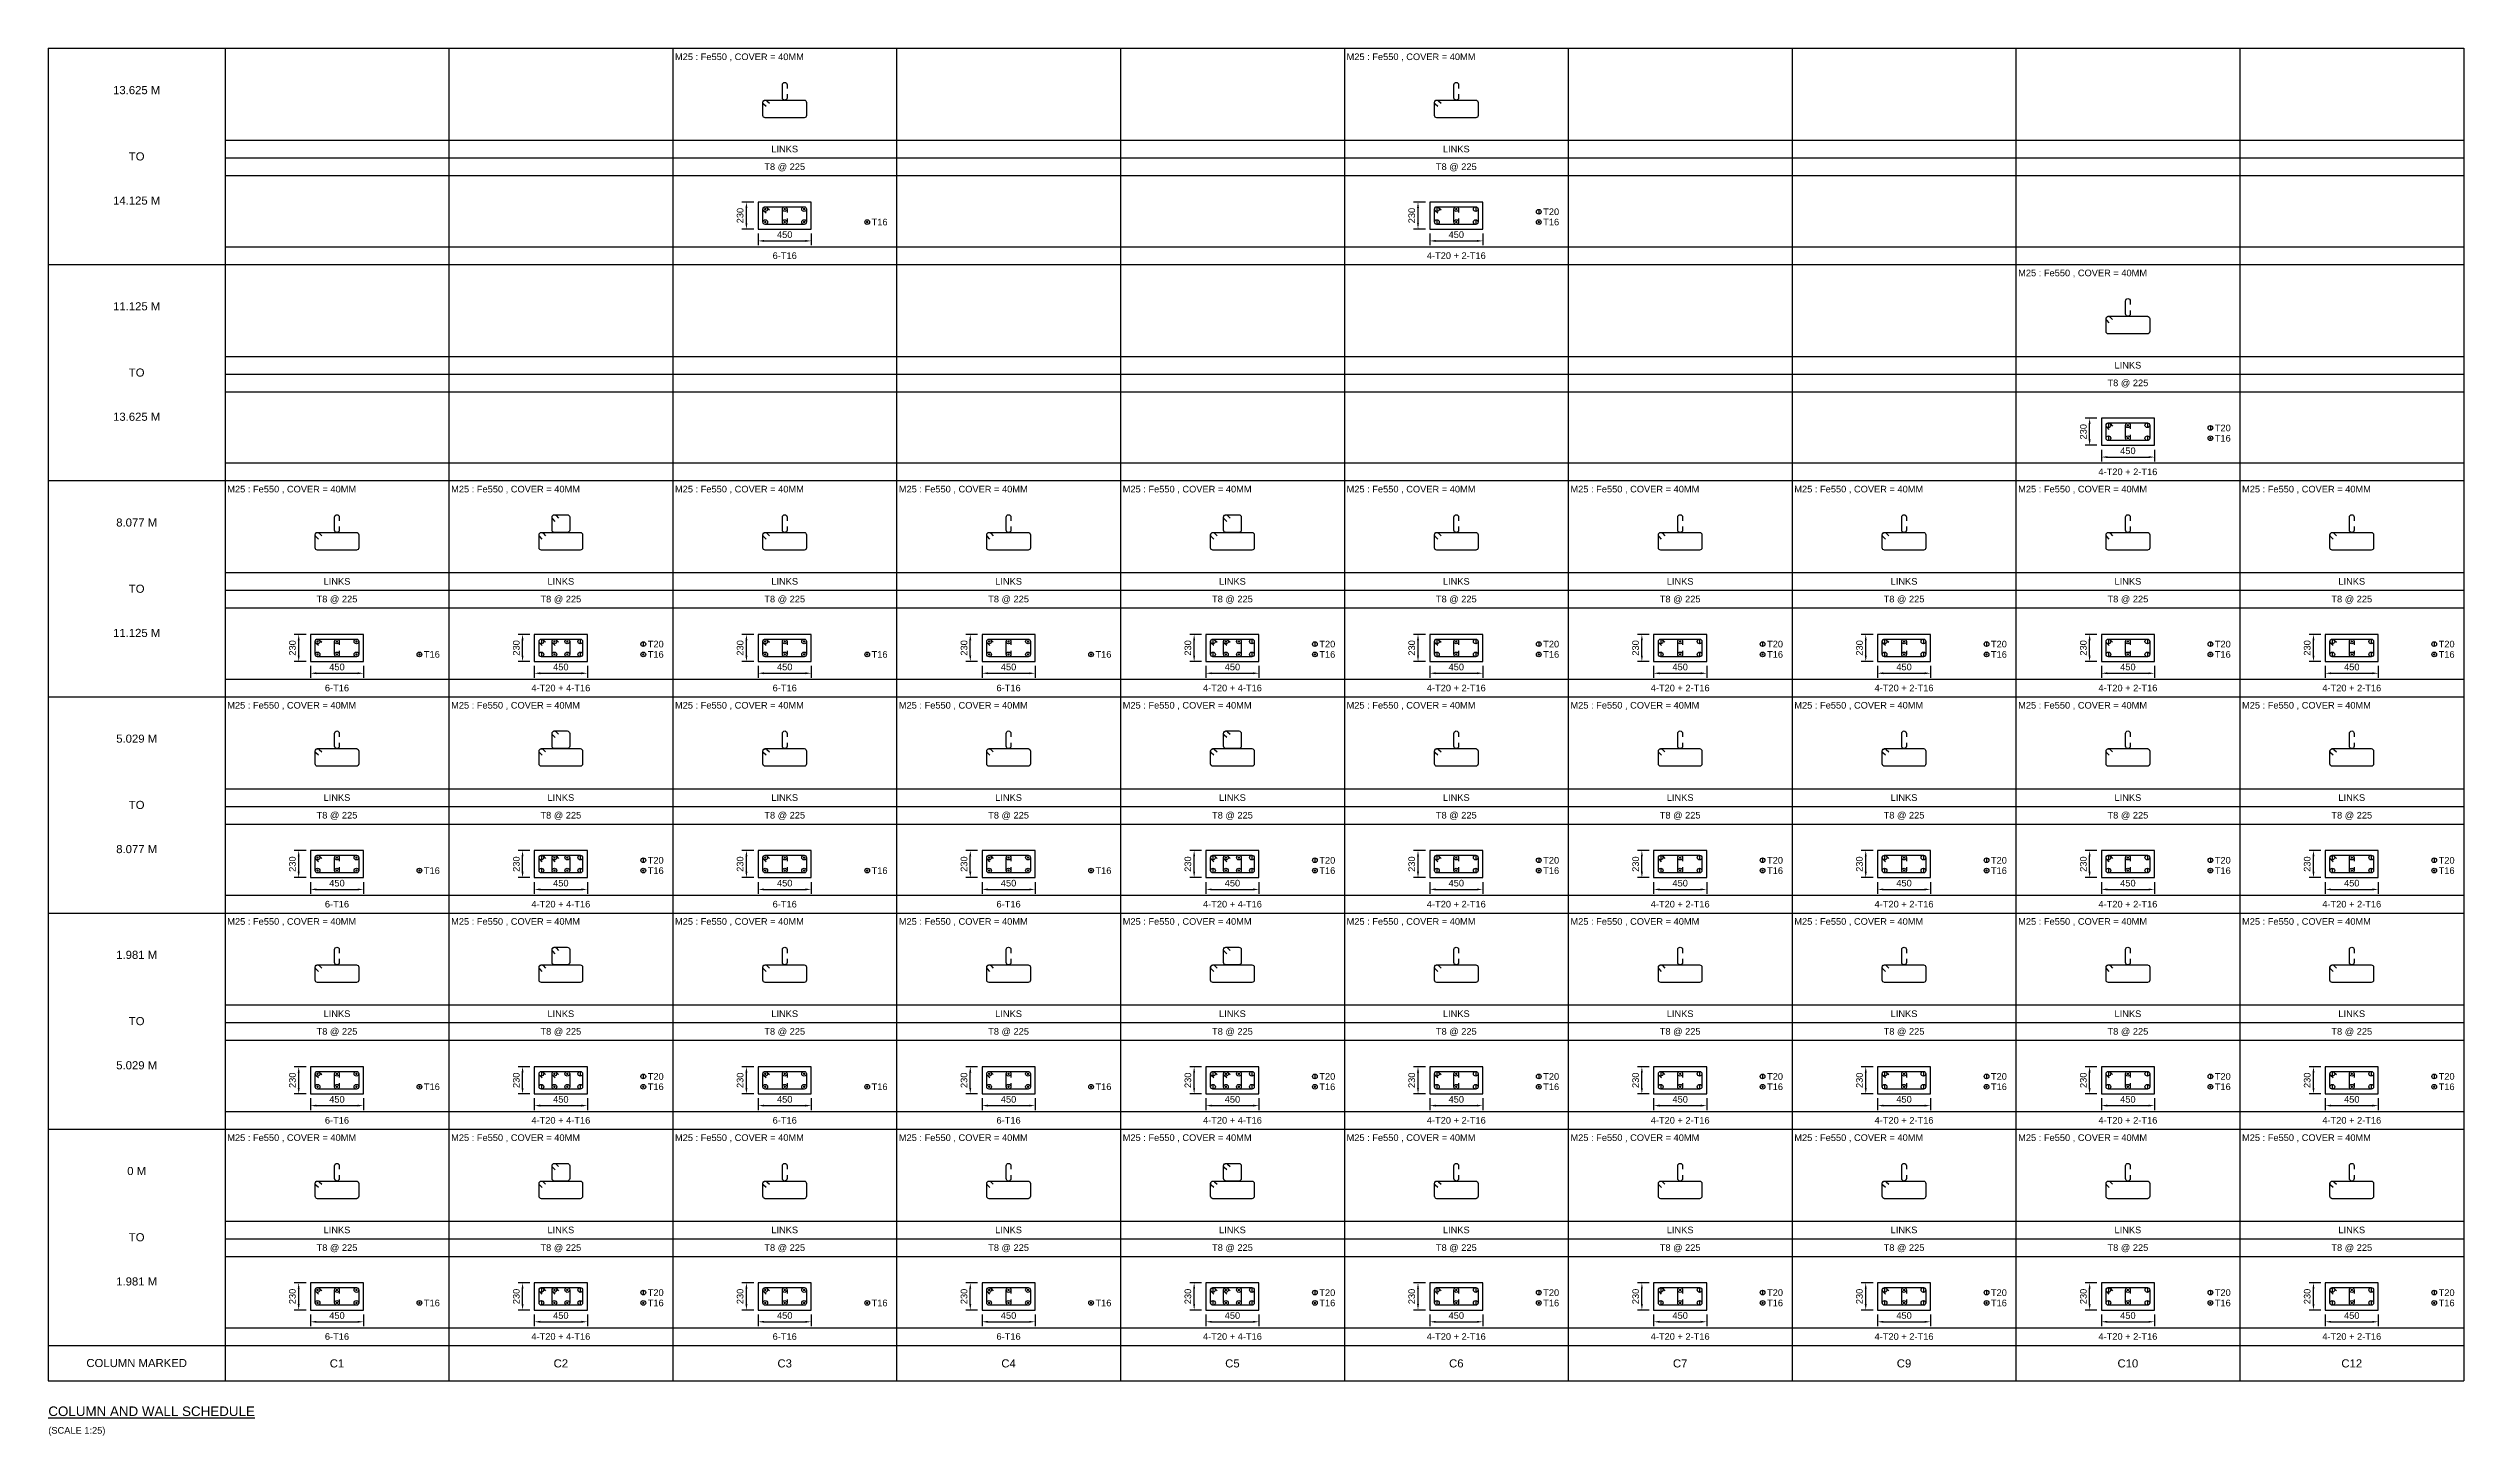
# Model space of a CAD drawing. Header units: inches. Extents: x 0 to 82000, y -1868 to 45240.
import ezdxf
from ezdxf.enums import TextEntityAlignment as Align

# ---------------------------------------------------------------- set-up
doc = ezdxf.new("R2010")
doc.units = ezdxf.units.IN
doc.header["$MEASUREMENT"] = 0
for name, color, linetype in [('Concrete Line', 2, 'Continuous'), ('Dim', 31, 'Continuous'), ('Labels', 4, 'Continuous'), ('Link', 225, 'Continuous'), ('Reinforcement', 130, 'Continuous'), ('Schedule Border', 60, 'Continuous'), ('Schedule Header', 4, 'Continuous'), ('Schedule Line', 60, 'Continuous'), ('Text', 31, 'Continuous')]:
    doc.layers.add(name, color=color, linetype=linetype)
doc.styles.add('SC-COL1', font='SansSerif')
doc.styles.add('SC-COL2', font='SansSerif')
doc.dimstyles.new('ColumnSch', dxfattribs={"dimtxt": 225, "dimasz": 200, "dimexe": 150, "dimexo": 150, "dimgap": 100, "dimtad": 1, "dimtoh": 1, "dimdec": 4, "dimlfac": 0.25, "dimzin": 0, "dimdsep": 46, "dimtxsty": 'SC-COL2', "dimcen": 0.09, "dimclrd": 8, "dimclre": 8, "dimclrt": 31, "dimadec": 0, "dimazin": 0, "dimtfac": 1, "dimtdec": 0, "dimtix": 1, "dimtofl": 0, "dimtmove": 0, "dimatfit": 3, "dimfxl": 1, "dimtolj": 1, "dimtzin": 0, "dimarcsym": 0})

msp = doc.modelspace()

# ---------------------------------------------------------------- texts
at = {"layer": 'Labels', "style": 'SC-COL1'}
msp.add_text('%%uCOLUMN AND WALL SCHEDULE', height=325, dxfattribs=at).set_placement((0, -1200))
at = {"layer": 'Schedule Header', "style": 'SC-COL2'}
for s, p in [('13.625 M', (3000, 43820)), ('TO', (3000, 41570)), ('14.125 M', (3000, 40070)), ('11.125 M', (3000, 36480)), ('TO', (3000, 34230)), ('13.625 M', (3000, 32730)), ('8.077 M', (3000, 29140)), ('TO', (3000, 26890)), ('11.125 M', (3000, 25390)), ('5.029 M', (3000, 21800)), ('TO', (3000, 19550)), ('8.077 M', (3000, 18050)), ('1.981 M', (3000, 14460)), ('TO', (3000, 12210)), ('5.029 M', (3000, 10710)), ('0 M', (3000, 7120)), ('TO', (3000, 4870)), ('1.981 M', (3000, 3370)), ('COLUMN MARKED', (3000, 600))]:
    msp.add_text(s, height=275, dxfattribs=at).set_placement(p, align=Align.MIDDLE_CENTER)
at = {"layer": 'Schedule Header', "char_height": 275, "attachment_point": 2, "style": 'SC-COL2'}
for s, insert in [('C1', (9800, 725)), ('C2', (17400, 725)), ('C3', (25000, 725)), ('C4', (32600, 725)), ('C5', (40200, 725)), ('C6', (47800, 725)), ('C7', (55400, 725)), ('C9', (63000, 725)), ('C10', (70600, 725)), ('C12', (78200, 725))]:
    msp.add_mtext(s, dxfattribs=dict(at, insert=insert))
at = {"layer": 'Text', "style": 'SC-COL1'}
for s, p in [('M25 : Fe550 , COVER = 40MM', (21275, 44840)), ('M25 : Fe550 , COVER = 40MM', (44075, 44840)), ('M25 : Fe550 , COVER = 40MM', (66875, 37500)), ('M25 : Fe550 , COVER = 40MM', (6075, 30160)), ('M25 : Fe550 , COVER = 40MM', (13675, 30160)), ('M25 : Fe550 , COVER = 40MM', (21275, 30160)), ('M25 : Fe550 , COVER = 40MM', (28875, 30160)), ('M25 : Fe550 , COVER = 40MM', (36475, 30160)), ('M25 : Fe550 , COVER = 40MM', (44075, 30160)), ('M25 : Fe550 , COVER = 40MM', (51675, 30160)), ('M25 : Fe550 , COVER = 40MM', (59275, 30160)), ('M25 : Fe550 , COVER = 40MM', (66875, 30160)), ('M25 : Fe550 , COVER = 40MM', (74475, 30160)), ('M25 : Fe550 , COVER = 40MM', (6075, 22820)), ('M25 : Fe550 , COVER = 40MM', (13675, 22820)), ('M25 : Fe550 , COVER = 40MM', (21275, 22820)), ('M25 : Fe550 , COVER = 40MM', (28875, 22820)), ('M25 : Fe550 , COVER = 40MM', (36475, 22820)), ('M25 : Fe550 , COVER = 40MM', (44075, 22820)), ('M25 : Fe550 , COVER = 40MM', (51675, 22820)), ('M25 : Fe550 , COVER = 40MM', (59275, 22820)), ('M25 : Fe550 , COVER = 40MM', (66875, 22820)), ('M25 : Fe550 , COVER = 40MM', (74475, 22820)), ('M25 : Fe550 , COVER = 40MM', (6075, 15480)), ('M25 : Fe550 , COVER = 40MM', (13675, 15480)), ('M25 : Fe550 , COVER = 40MM', (21275, 15480)), ('M25 : Fe550 , COVER = 40MM', (28875, 15480)), ('M25 : Fe550 , COVER = 40MM', (36475, 15480)), ('M25 : Fe550 , COVER = 40MM', (44075, 15480)), ('M25 : Fe550 , COVER = 40MM', (51675, 15480)), ('M25 : Fe550 , COVER = 40MM', (59275, 15480)), ('M25 : Fe550 , COVER = 40MM', (66875, 15480)), ('M25 : Fe550 , COVER = 40MM', (74475, 15480)), ('M25 : Fe550 , COVER = 40MM', (6075, 8140)), ('M25 : Fe550 , COVER = 40MM', (13675, 8140)), ('M25 : Fe550 , COVER = 40MM', (21275, 8140)), ('M25 : Fe550 , COVER = 40MM', (28875, 8140)), ('M25 : Fe550 , COVER = 40MM', (36475, 8140)), ('M25 : Fe550 , COVER = 40MM', (44075, 8140)), ('M25 : Fe550 , COVER = 40MM', (51675, 8140)), ('M25 : Fe550 , COVER = 40MM', (59275, 8140)), ('M25 : Fe550 , COVER = 40MM', (66875, 8140)), ('M25 : Fe550 , COVER = 40MM', (74475, 8140)), ('(SCALE 1:25)', (0, -1800))]:
    msp.add_text(s, height=225, dxfattribs=at).set_placement(p)
for s, p in [('LINKS', (25000, 41820)), ('LINKS', (47800, 41820)), ('T8 @ 225', (25000, 41220)), ('T8 @ 225', (47800, 41220)), ('6-T16', (25000, 38200)), ('4-T20 + 2-T16', (47800, 38200)), ('LINKS', (70600, 34480)), ('T8 @ 225', (70600, 33880)), ('4-T20 + 2-T16', (70600, 30860)), ('LINKS', (9800, 27140)), ('LINKS', (17400, 27140)), ('LINKS', (25000, 27140)), ('LINKS', (32600, 27140)), ('LINKS', (40200, 27140)), ('LINKS', (47800, 27140)), ('LINKS', (55400, 27140)), ('LINKS', (63000, 27140)), ('LINKS', (70600, 27140)), ('LINKS', (78200, 27140)), ('T8 @ 225', (9800, 26540)), ('T8 @ 225', (17400, 26540)), ('T8 @ 225', (25000, 26540)), ('T8 @ 225', (32600, 26540)), ('T8 @ 225', (40200, 26540)), ('T8 @ 225', (47800, 26540)), ('T8 @ 225', (55400, 26540)), ('T8 @ 225', (63000, 26540)), ('T8 @ 225', (70600, 26540)), ('T8 @ 225', (78200, 26540)), ('6-T16', (9800, 23520)), ('4-T20 + 4-T16', (17400, 23520)), ('6-T16', (25000, 23520)), ('6-T16', (32600, 23520)), ('4-T20 + 4-T16', (40200, 23520)), ('4-T20 + 2-T16', (47800, 23520)), ('4-T20 + 2-T16', (55400, 23520)), ('4-T20 + 2-T16', (63000, 23520)), ('4-T20 + 2-T16', (70600, 23520)), ('4-T20 + 2-T16', (78200, 23520)), ('LINKS', (9800, 19800)), ('LINKS', (17400, 19800)), ('LINKS', (25000, 19800)), ('LINKS', (32600, 19800)), ('LINKS', (40200, 19800)), ('LINKS', (47800, 19800)), ('LINKS', (55400, 19800)), ('LINKS', (63000, 19800)), ('LINKS', (70600, 19800)), ('LINKS', (78200, 19800)), ('T8 @ 225', (9800, 19200)), ('T8 @ 225', (17400, 19200)), ('T8 @ 225', (25000, 19200)), ('T8 @ 225', (32600, 19200)), ('T8 @ 225', (40200, 19200)), ('T8 @ 225', (47800, 19200)), ('T8 @ 225', (55400, 19200)), ('T8 @ 225', (63000, 19200)), ('T8 @ 225', (70600, 19200)), ('T8 @ 225', (78200, 19200)), ('6-T16', (9800, 16180)), ('4-T20 + 4-T16', (17400, 16180)), ('6-T16', (25000, 16180)), ('6-T16', (32600, 16180)), ('4-T20 + 4-T16', (40200, 16180)), ('4-T20 + 2-T16', (47800, 16180)), ('4-T20 + 2-T16', (55400, 16180)), ('4-T20 + 2-T16', (63000, 16180)), ('4-T20 + 2-T16', (70600, 16180)), ('4-T20 + 2-T16', (78200, 16180)), ('LINKS', (9800, 12460)), ('LINKS', (17400, 12460)), ('LINKS', (25000, 12460)), ('LINKS', (32600, 12460)), ('LINKS', (40200, 12460)), ('LINKS', (47800, 12460)), ('LINKS', (55400, 12460)), ('LINKS', (63000, 12460)), ('LINKS', (70600, 12460)), ('LINKS', (78200, 12460)), ('T8 @ 225', (9800, 11860)), ('T8 @ 225', (17400, 11860)), ('T8 @ 225', (25000, 11860)), ('T8 @ 225', (32600, 11860)), ('T8 @ 225', (40200, 11860)), ('T8 @ 225', (47800, 11860)), ('T8 @ 225', (55400, 11860)), ('T8 @ 225', (63000, 11860)), ('T8 @ 225', (70600, 11860)), ('T8 @ 225', (78200, 11860)), ('6-T16', (9800, 8840)), ('4-T20 + 4-T16', (17400, 8840)), ('6-T16', (25000, 8840)), ('6-T16', (32600, 8840)), ('4-T20 + 4-T16', (40200, 8840)), ('4-T20 + 2-T16', (47800, 8840)), ('4-T20 + 2-T16', (55400, 8840)), ('4-T20 + 2-T16', (63000, 8840)), ('4-T20 + 2-T16', (70600, 8840)), ('4-T20 + 2-T16', (78200, 8840)), ('LINKS', (9800, 5120)), ('LINKS', (17400, 5120)), ('LINKS', (25000, 5120)), ('LINKS', (32600, 5120)), ('LINKS', (40200, 5120)), ('LINKS', (47800, 5120)), ('LINKS', (55400, 5120)), ('LINKS', (63000, 5120)), ('LINKS', (70600, 5120)), ('LINKS', (78200, 5120)), ('T8 @ 225', (9800, 4520)), ('T8 @ 225', (17400, 4520)), ('T8 @ 225', (25000, 4520)), ('T8 @ 225', (32600, 4520)), ('T8 @ 225', (40200, 4520)), ('T8 @ 225', (47800, 4520)), ('T8 @ 225', (55400, 4520)), ('T8 @ 225', (63000, 4520)), ('T8 @ 225', (70600, 4520)), ('T8 @ 225', (78200, 4520)), ('6-T16', (9800, 1500)), ('4-T20 + 4-T16', (17400, 1500)), ('6-T16', (25000, 1500)), ('6-T16', (32600, 1500)), ('4-T20 + 4-T16', (40200, 1500)), ('4-T20 + 2-T16', (47800, 1500)), ('4-T20 + 2-T16', (55400, 1500)), ('4-T20 + 2-T16', (63000, 1500)), ('4-T20 + 2-T16', (70600, 1500)), ('4-T20 + 2-T16', (78200, 1500))]:
    msp.add_text(s, height=225, dxfattribs=at).set_placement(p, align=Align.MIDDLE_CENTER)
for s, p in [('T16', (27950, 39340)), ('T20', (50750, 39690)), ('T16', (50750, 39340)), ('T20', (73550, 32350)), ('T16', (73550, 32000)), ('T16', (12750, 24660)), ('T20', (20350, 25010)), ('T16', (20350, 24660)), ('T16', (27950, 24660)), ('T16', (35550, 24660)), ('T20', (43150, 25010)), ('T16', (43150, 24660)), ('T20', (50750, 25010)), ('T16', (50750, 24660)), ('T20', (58350, 25010)), ('T16', (58350, 24660)), ('T20', (65950, 25010)), ('T16', (65950, 24660)), ('T20', (73550, 25010)), ('T16', (73550, 24660)), ('T20', (81150, 25010)), ('T16', (81150, 24660)), ('T16', (12750, 17320)), ('T20', (20350, 17670)), ('T16', (20350, 17320)), ('T16', (27950, 17320)), ('T16', (35550, 17320)), ('T20', (43150, 17670)), ('T16', (43150, 17320)), ('T20', (50750, 17670)), ('T16', (50750, 17320)), ('T20', (58350, 17670)), ('T16', (58350, 17320)), ('T20', (65950, 17670)), ('T16', (65950, 17320)), ('T20', (73550, 17670)), ('T16', (73550, 17320)), ('T20', (81150, 17670)), ('T16', (81150, 17320)), ('T16', (12750, 9980)), ('T20', (20350, 10330)), ('T16', (20350, 9980)), ('T16', (27950, 9980)), ('T16', (35550, 9980)), ('T20', (43150, 10330)), ('T16', (43150, 9980)), ('T20', (50750, 10330)), ('T16', (50750, 9980)), ('T20', (58350, 10330)), ('T16', (58350, 9980)), ('T20', (65950, 10330)), ('T16', (65950, 9980)), ('T20', (73550, 10330)), ('T16', (73550, 9980)), ('T20', (81150, 10330)), ('T16', (81150, 9980)), ('T16', (12750, 2640)), ('T20', (20350, 2990)), ('T16', (20350, 2640)), ('T16', (27950, 2640)), ('T16', (35550, 2640)), ('T20', (43150, 2990)), ('T16', (43150, 2640)), ('T20', (50750, 2990)), ('T16', (50750, 2640)), ('T20', (58350, 2990)), ('T16', (58350, 2640)), ('T20', (65950, 2990)), ('T16', (65950, 2640)), ('T20', (73550, 2990)), ('T16', (73550, 2640)), ('T20', (81150, 2990)), ('T16', (81150, 2640))]:
    msp.add_text(s, height=225, dxfattribs=at).set_placement(p, align=Align.MIDDLE_LEFT)

# ---------------------------------------------------------------- blocks, each defined once
blk = doc.blocks.new('*D0')
at = {"color": 8, "linetype": 'ByBlock', "lineweight": -2}
for p, q in [((8900, 2250), (8900, 1850)), ((9100, 2000), (10500, 2000)), ((10700, 2250), (10700, 1850))]:
    blk.add_line(p, q, dxfattribs=at)
at = {"color": 8}
for points in [[(8900, 2000), (9100, 2033), (9100, 1967)], [(10700, 2000), (10500, 1967), (10500, 2033)]]:
    blk.add_solid(points, dxfattribs=at)
at = {"layer": 'DEFPOINTS', "color": 31}
for p in [(8900, 2400), (8900, 2000), (10700, 2400)]:
    blk.add_point(p, dxfattribs=at)
at = {"color": 31, "insert": (9800, 2212), "char_height": 225, "attachment_point": 5, "style": 'SC-COL2'}
blk.add_mtext('\\A1;450', dxfattribs=at)
blk = doc.blocks.new('*D1')
at = {"color": 8, "linetype": 'ByBlock', "lineweight": -2}
for p, q in [((8750, 3320), (8350, 3320)), ((8500, 2600), (8500, 3120)), ((8750, 2400), (8350, 2400))]:
    blk.add_line(p, q, dxfattribs=at)
at = {"color": 8}
for points in [[(8500, 3320), (8533, 3120), (8467, 3120)], [(8500, 2400), (8467, 2600), (8533, 2600)]]:
    blk.add_solid(points, dxfattribs=at)
at = {"layer": 'DEFPOINTS', "color": 31}
for p in [(8900, 3320), (8500, 2400), (8900, 2400)]:
    blk.add_point(p, dxfattribs=at)
at = {"color": 31, "insert": (8288, 2860), "char_height": 225, "attachment_point": 5, "rotation": 90, "style": 'SC-COL2'}
blk.add_mtext('\\A1;230', dxfattribs=at)
blk = doc.blocks.new('*D2')
at = {"color": 8, "linetype": 'ByBlock', "lineweight": -2}
for p, q in [((8900, 9590), (8900, 9190)), ((9100, 9340), (10500, 9340)), ((10700, 9590), (10700, 9190))]:
    blk.add_line(p, q, dxfattribs=at)
at = {"color": 8}
for points in [[(8900, 9340), (9100, 9373), (9100, 9307)], [(10700, 9340), (10500, 9307), (10500, 9373)]]:
    blk.add_solid(points, dxfattribs=at)
at = {"layer": 'DEFPOINTS', "color": 31}
for p in [(8900, 9740), (8900, 9340), (10700, 9740)]:
    blk.add_point(p, dxfattribs=at)
at = {"color": 31, "insert": (9800, 9552), "char_height": 225, "attachment_point": 5, "style": 'SC-COL2'}
blk.add_mtext('\\A1;450', dxfattribs=at)
blk = doc.blocks.new('*D3')
at = {"color": 8, "linetype": 'ByBlock', "lineweight": -2}
for p, q in [((8750, 10660), (8350, 10660)), ((8500, 9940), (8500, 10460)), ((8750, 9740), (8350, 9740))]:
    blk.add_line(p, q, dxfattribs=at)
at = {"color": 8}
for points in [[(8500, 10660), (8533, 10460), (8467, 10460)], [(8500, 9740), (8467, 9940), (8533, 9940)]]:
    blk.add_solid(points, dxfattribs=at)
at = {"layer": 'DEFPOINTS', "color": 31}
for p in [(8900, 10660), (8500, 9740), (8900, 9740)]:
    blk.add_point(p, dxfattribs=at)
at = {"color": 31, "insert": (8288, 10200), "char_height": 225, "attachment_point": 5, "rotation": 90, "style": 'SC-COL2'}
blk.add_mtext('\\A1;230', dxfattribs=at)
blk = doc.blocks.new('*D4')
at = {"color": 8, "linetype": 'ByBlock', "lineweight": -2}
for p, q in [((8900, 16930), (8900, 16530)), ((9100, 16680), (10500, 16680)), ((10700, 16930), (10700, 16530))]:
    blk.add_line(p, q, dxfattribs=at)
at = {"color": 8}
for points in [[(8900, 16680), (9100, 16713), (9100, 16647)], [(10700, 16680), (10500, 16647), (10500, 16713)]]:
    blk.add_solid(points, dxfattribs=at)
at = {"layer": 'DEFPOINTS', "color": 31}
for p in [(8900, 17080), (8900, 16680), (10700, 17080)]:
    blk.add_point(p, dxfattribs=at)
at = {"color": 31, "insert": (9800, 16892), "char_height": 225, "attachment_point": 5, "style": 'SC-COL2'}
blk.add_mtext('\\A1;450', dxfattribs=at)
blk = doc.blocks.new('*D5')
at = {"color": 8, "linetype": 'ByBlock', "lineweight": -2}
for p, q in [((8750, 18000), (8350, 18000)), ((8500, 17280), (8500, 17800)), ((8750, 17080), (8350, 17080))]:
    blk.add_line(p, q, dxfattribs=at)
at = {"color": 8}
for points in [[(8500, 18000), (8533, 17800), (8467, 17800)], [(8500, 17080), (8467, 17280), (8533, 17280)]]:
    blk.add_solid(points, dxfattribs=at)
at = {"layer": 'DEFPOINTS', "color": 31}
for p in [(8900, 18000), (8500, 17080), (8900, 17080)]:
    blk.add_point(p, dxfattribs=at)
at = {"color": 31, "insert": (8288, 17540), "char_height": 225, "attachment_point": 5, "rotation": 90, "style": 'SC-COL2'}
blk.add_mtext('\\A1;230', dxfattribs=at)
blk = doc.blocks.new('*D6')
at = {"color": 8, "linetype": 'ByBlock', "lineweight": -2}
for p, q in [((8900, 24270), (8900, 23870)), ((9100, 24020), (10500, 24020)), ((10700, 24270), (10700, 23870))]:
    blk.add_line(p, q, dxfattribs=at)
at = {"color": 8}
for points in [[(8900, 24020), (9100, 24053), (9100, 23987)], [(10700, 24020), (10500, 23987), (10500, 24053)]]:
    blk.add_solid(points, dxfattribs=at)
at = {"layer": 'DEFPOINTS', "color": 31}
for p in [(8900, 24420), (8900, 24020), (10700, 24420)]:
    blk.add_point(p, dxfattribs=at)
at = {"color": 31, "insert": (9800, 24232), "char_height": 225, "attachment_point": 5, "style": 'SC-COL2'}
blk.add_mtext('\\A1;450', dxfattribs=at)
blk = doc.blocks.new('*D7')
at = {"color": 8, "linetype": 'ByBlock', "lineweight": -2}
for p, q in [((8750, 25340), (8350, 25340)), ((8500, 24620), (8500, 25140)), ((8750, 24420), (8350, 24420))]:
    blk.add_line(p, q, dxfattribs=at)
at = {"color": 8}
for points in [[(8500, 25340), (8533, 25140), (8467, 25140)], [(8500, 24420), (8467, 24620), (8533, 24620)]]:
    blk.add_solid(points, dxfattribs=at)
at = {"layer": 'DEFPOINTS', "color": 31}
for p in [(8900, 25340), (8500, 24420), (8900, 24420)]:
    blk.add_point(p, dxfattribs=at)
at = {"color": 31, "insert": (8288, 24880), "char_height": 225, "attachment_point": 5, "rotation": 90, "style": 'SC-COL2'}
blk.add_mtext('\\A1;230', dxfattribs=at)
blk = doc.blocks.new('*D8')
at = {"color": 8, "linetype": 'ByBlock', "lineweight": -2}
for p, q in [((16500, 2250), (16500, 1850)), ((16700, 2000), (18100, 2000)), ((18300, 2250), (18300, 1850))]:
    blk.add_line(p, q, dxfattribs=at)
at = {"color": 8}
for points in [[(16500, 2000), (16700, 2033), (16700, 1967)], [(18300, 2000), (18100, 1967), (18100, 2033)]]:
    blk.add_solid(points, dxfattribs=at)
at = {"layer": 'DEFPOINTS', "color": 31}
for p in [(16500, 2400), (16500, 2000), (18300, 2400)]:
    blk.add_point(p, dxfattribs=at)
at = {"color": 31, "insert": (17400, 2212), "char_height": 225, "attachment_point": 5, "style": 'SC-COL2'}
blk.add_mtext('\\A1;450', dxfattribs=at)
blk = doc.blocks.new('*D9')
at = {"color": 8, "linetype": 'ByBlock', "lineweight": -2}
for p, q in [((16350, 3320), (15950, 3320)), ((16100, 2600), (16100, 3120)), ((16350, 2400), (15950, 2400))]:
    blk.add_line(p, q, dxfattribs=at)
at = {"color": 8}
for points in [[(16100, 3320), (16133, 3120), (16067, 3120)], [(16100, 2400), (16067, 2600), (16133, 2600)]]:
    blk.add_solid(points, dxfattribs=at)
at = {"layer": 'DEFPOINTS', "color": 31}
for p in [(16500, 3320), (16100, 2400), (16500, 2400)]:
    blk.add_point(p, dxfattribs=at)
at = {"color": 31, "insert": (15888, 2860), "char_height": 225, "attachment_point": 5, "rotation": 90, "style": 'SC-COL2'}
blk.add_mtext('\\A1;230', dxfattribs=at)
blk = doc.blocks.new('*D10')
at = {"color": 8, "linetype": 'ByBlock', "lineweight": -2}
for p, q in [((16500, 9590), (16500, 9190)), ((16700, 9340), (18100, 9340)), ((18300, 9590), (18300, 9190))]:
    blk.add_line(p, q, dxfattribs=at)
at = {"color": 8}
for points in [[(16500, 9340), (16700, 9373), (16700, 9307)], [(18300, 9340), (18100, 9307), (18100, 9373)]]:
    blk.add_solid(points, dxfattribs=at)
at = {"layer": 'DEFPOINTS', "color": 31}
for p in [(16500, 9740), (16500, 9340), (18300, 9740)]:
    blk.add_point(p, dxfattribs=at)
at = {"color": 31, "insert": (17400, 9552), "char_height": 225, "attachment_point": 5, "style": 'SC-COL2'}
blk.add_mtext('\\A1;450', dxfattribs=at)
blk = doc.blocks.new('*D11')
at = {"color": 8, "linetype": 'ByBlock', "lineweight": -2}
for p, q in [((16350, 10660), (15950, 10660)), ((16100, 9940), (16100, 10460)), ((16350, 9740), (15950, 9740))]:
    blk.add_line(p, q, dxfattribs=at)
at = {"color": 8}
for points in [[(16100, 10660), (16133, 10460), (16067, 10460)], [(16100, 9740), (16067, 9940), (16133, 9940)]]:
    blk.add_solid(points, dxfattribs=at)
at = {"layer": 'DEFPOINTS', "color": 31}
for p in [(16500, 10660), (16100, 9740), (16500, 9740)]:
    blk.add_point(p, dxfattribs=at)
at = {"color": 31, "insert": (15888, 10200), "char_height": 225, "attachment_point": 5, "rotation": 90, "style": 'SC-COL2'}
blk.add_mtext('\\A1;230', dxfattribs=at)
blk = doc.blocks.new('*D12')
at = {"color": 8, "linetype": 'ByBlock', "lineweight": -2}
for p, q in [((16500, 16930), (16500, 16530)), ((16700, 16680), (18100, 16680)), ((18300, 16930), (18300, 16530))]:
    blk.add_line(p, q, dxfattribs=at)
at = {"color": 8}
for points in [[(16500, 16680), (16700, 16713), (16700, 16647)], [(18300, 16680), (18100, 16647), (18100, 16713)]]:
    blk.add_solid(points, dxfattribs=at)
at = {"layer": 'DEFPOINTS', "color": 31}
for p in [(16500, 17080), (16500, 16680), (18300, 17080)]:
    blk.add_point(p, dxfattribs=at)
at = {"color": 31, "insert": (17400, 16892), "char_height": 225, "attachment_point": 5, "style": 'SC-COL2'}
blk.add_mtext('\\A1;450', dxfattribs=at)
blk = doc.blocks.new('*D13')
at = {"color": 8, "linetype": 'ByBlock', "lineweight": -2}
for p, q in [((16350, 18000), (15950, 18000)), ((16100, 17280), (16100, 17800)), ((16350, 17080), (15950, 17080))]:
    blk.add_line(p, q, dxfattribs=at)
at = {"color": 8}
for points in [[(16100, 18000), (16133, 17800), (16067, 17800)], [(16100, 17080), (16067, 17280), (16133, 17280)]]:
    blk.add_solid(points, dxfattribs=at)
at = {"layer": 'DEFPOINTS', "color": 31}
for p in [(16500, 18000), (16100, 17080), (16500, 17080)]:
    blk.add_point(p, dxfattribs=at)
at = {"color": 31, "insert": (15888, 17540), "char_height": 225, "attachment_point": 5, "rotation": 90, "style": 'SC-COL2'}
blk.add_mtext('\\A1;230', dxfattribs=at)
blk = doc.blocks.new('*D14')
at = {"color": 8, "linetype": 'ByBlock', "lineweight": -2}
for p, q in [((16500, 24270), (16500, 23870)), ((16700, 24020), (18100, 24020)), ((18300, 24270), (18300, 23870))]:
    blk.add_line(p, q, dxfattribs=at)
at = {"color": 8}
for points in [[(16500, 24020), (16700, 24053), (16700, 23987)], [(18300, 24020), (18100, 23987), (18100, 24053)]]:
    blk.add_solid(points, dxfattribs=at)
at = {"layer": 'DEFPOINTS', "color": 31}
for p in [(16500, 24420), (16500, 24020), (18300, 24420)]:
    blk.add_point(p, dxfattribs=at)
at = {"color": 31, "insert": (17400, 24232), "char_height": 225, "attachment_point": 5, "style": 'SC-COL2'}
blk.add_mtext('\\A1;450', dxfattribs=at)
blk = doc.blocks.new('*D15')
at = {"color": 8, "linetype": 'ByBlock', "lineweight": -2}
for p, q in [((16350, 25340), (15950, 25340)), ((16100, 24620), (16100, 25140)), ((16350, 24420), (15950, 24420))]:
    blk.add_line(p, q, dxfattribs=at)
at = {"color": 8}
for points in [[(16100, 25340), (16133, 25140), (16067, 25140)], [(16100, 24420), (16067, 24620), (16133, 24620)]]:
    blk.add_solid(points, dxfattribs=at)
at = {"layer": 'DEFPOINTS', "color": 31}
for p in [(16500, 25340), (16100, 24420), (16500, 24420)]:
    blk.add_point(p, dxfattribs=at)
at = {"color": 31, "insert": (15888, 24880), "char_height": 225, "attachment_point": 5, "rotation": 90, "style": 'SC-COL2'}
blk.add_mtext('\\A1;230', dxfattribs=at)
blk = doc.blocks.new('*D16')
at = {"color": 8, "linetype": 'ByBlock', "lineweight": -2}
for p, q in [((24100, 2250), (24100, 1850)), ((24300, 2000), (25700, 2000)), ((25900, 2250), (25900, 1850))]:
    blk.add_line(p, q, dxfattribs=at)
at = {"color": 8}
for points in [[(24100, 2000), (24300, 2033), (24300, 1967)], [(25900, 2000), (25700, 1967), (25700, 2033)]]:
    blk.add_solid(points, dxfattribs=at)
at = {"layer": 'DEFPOINTS', "color": 31}
for p in [(24100, 2400), (24100, 2000), (25900, 2400)]:
    blk.add_point(p, dxfattribs=at)
at = {"color": 31, "insert": (25000, 2212), "char_height": 225, "attachment_point": 5, "style": 'SC-COL2'}
blk.add_mtext('\\A1;450', dxfattribs=at)
blk = doc.blocks.new('*D17')
at = {"color": 8, "linetype": 'ByBlock', "lineweight": -2}
for p, q in [((23950, 3320), (23550, 3320)), ((23700, 2600), (23700, 3120)), ((23950, 2400), (23550, 2400))]:
    blk.add_line(p, q, dxfattribs=at)
at = {"color": 8}
for points in [[(23700, 3320), (23733, 3120), (23667, 3120)], [(23700, 2400), (23667, 2600), (23733, 2600)]]:
    blk.add_solid(points, dxfattribs=at)
at = {"layer": 'DEFPOINTS', "color": 31}
for p in [(24100, 3320), (23700, 2400), (24100, 2400)]:
    blk.add_point(p, dxfattribs=at)
at = {"color": 31, "insert": (23488, 2860), "char_height": 225, "attachment_point": 5, "rotation": 90, "style": 'SC-COL2'}
blk.add_mtext('\\A1;230', dxfattribs=at)
blk = doc.blocks.new('*D18')
at = {"color": 8, "linetype": 'ByBlock', "lineweight": -2}
for p, q in [((24100, 9590), (24100, 9190)), ((24300, 9340), (25700, 9340)), ((25900, 9590), (25900, 9190))]:
    blk.add_line(p, q, dxfattribs=at)
at = {"color": 8}
for points in [[(24100, 9340), (24300, 9373), (24300, 9307)], [(25900, 9340), (25700, 9307), (25700, 9373)]]:
    blk.add_solid(points, dxfattribs=at)
at = {"layer": 'DEFPOINTS', "color": 31}
for p in [(24100, 9740), (24100, 9340), (25900, 9740)]:
    blk.add_point(p, dxfattribs=at)
at = {"color": 31, "insert": (25000, 9552), "char_height": 225, "attachment_point": 5, "style": 'SC-COL2'}
blk.add_mtext('\\A1;450', dxfattribs=at)
blk = doc.blocks.new('*D19')
at = {"color": 8, "linetype": 'ByBlock', "lineweight": -2}
for p, q in [((23950, 10660), (23550, 10660)), ((23700, 9940), (23700, 10460)), ((23950, 9740), (23550, 9740))]:
    blk.add_line(p, q, dxfattribs=at)
at = {"color": 8}
for points in [[(23700, 10660), (23733, 10460), (23667, 10460)], [(23700, 9740), (23667, 9940), (23733, 9940)]]:
    blk.add_solid(points, dxfattribs=at)
at = {"layer": 'DEFPOINTS', "color": 31}
for p in [(24100, 10660), (23700, 9740), (24100, 9740)]:
    blk.add_point(p, dxfattribs=at)
at = {"color": 31, "insert": (23488, 10200), "char_height": 225, "attachment_point": 5, "rotation": 90, "style": 'SC-COL2'}
blk.add_mtext('\\A1;230', dxfattribs=at)
blk = doc.blocks.new('*D20')
at = {"color": 8, "linetype": 'ByBlock', "lineweight": -2}
for p, q in [((24100, 16930), (24100, 16530)), ((24300, 16680), (25700, 16680)), ((25900, 16930), (25900, 16530))]:
    blk.add_line(p, q, dxfattribs=at)
at = {"color": 8}
for points in [[(24100, 16680), (24300, 16713), (24300, 16647)], [(25900, 16680), (25700, 16647), (25700, 16713)]]:
    blk.add_solid(points, dxfattribs=at)
at = {"layer": 'DEFPOINTS', "color": 31}
for p in [(24100, 17080), (24100, 16680), (25900, 17080)]:
    blk.add_point(p, dxfattribs=at)
at = {"color": 31, "insert": (25000, 16892), "char_height": 225, "attachment_point": 5, "style": 'SC-COL2'}
blk.add_mtext('\\A1;450', dxfattribs=at)
blk = doc.blocks.new('*D21')
at = {"color": 8, "linetype": 'ByBlock', "lineweight": -2}
for p, q in [((23950, 18000), (23550, 18000)), ((23700, 17280), (23700, 17800)), ((23950, 17080), (23550, 17080))]:
    blk.add_line(p, q, dxfattribs=at)
at = {"color": 8}
for points in [[(23700, 18000), (23733, 17800), (23667, 17800)], [(23700, 17080), (23667, 17280), (23733, 17280)]]:
    blk.add_solid(points, dxfattribs=at)
at = {"layer": 'DEFPOINTS', "color": 31}
for p in [(24100, 18000), (23700, 17080), (24100, 17080)]:
    blk.add_point(p, dxfattribs=at)
at = {"color": 31, "insert": (23488, 17540), "char_height": 225, "attachment_point": 5, "rotation": 90, "style": 'SC-COL2'}
blk.add_mtext('\\A1;230', dxfattribs=at)
blk = doc.blocks.new('*D22')
at = {"color": 8, "linetype": 'ByBlock', "lineweight": -2}
for p, q in [((24100, 24270), (24100, 23870)), ((24300, 24020), (25700, 24020)), ((25900, 24270), (25900, 23870))]:
    blk.add_line(p, q, dxfattribs=at)
at = {"color": 8}
for points in [[(24100, 24020), (24300, 24053), (24300, 23987)], [(25900, 24020), (25700, 23987), (25700, 24053)]]:
    blk.add_solid(points, dxfattribs=at)
at = {"layer": 'DEFPOINTS', "color": 31}
for p in [(24100, 24420), (24100, 24020), (25900, 24420)]:
    blk.add_point(p, dxfattribs=at)
at = {"color": 31, "insert": (25000, 24232), "char_height": 225, "attachment_point": 5, "style": 'SC-COL2'}
blk.add_mtext('\\A1;450', dxfattribs=at)
blk = doc.blocks.new('*D23')
at = {"color": 8, "linetype": 'ByBlock', "lineweight": -2}
for p, q in [((23950, 25340), (23550, 25340)), ((23700, 24620), (23700, 25140)), ((23950, 24420), (23550, 24420))]:
    blk.add_line(p, q, dxfattribs=at)
at = {"color": 8}
for points in [[(23700, 25340), (23733, 25140), (23667, 25140)], [(23700, 24420), (23667, 24620), (23733, 24620)]]:
    blk.add_solid(points, dxfattribs=at)
at = {"layer": 'DEFPOINTS', "color": 31}
for p in [(24100, 25340), (23700, 24420), (24100, 24420)]:
    blk.add_point(p, dxfattribs=at)
at = {"color": 31, "insert": (23488, 24880), "char_height": 225, "attachment_point": 5, "rotation": 90, "style": 'SC-COL2'}
blk.add_mtext('\\A1;230', dxfattribs=at)
blk = doc.blocks.new('*D24')
at = {"color": 8, "linetype": 'ByBlock', "lineweight": -2}
for p, q in [((24100, 38950), (24100, 38550)), ((24300, 38700), (25700, 38700)), ((25900, 38950), (25900, 38550))]:
    blk.add_line(p, q, dxfattribs=at)
at = {"color": 8}
for points in [[(24100, 38700), (24300, 38733), (24300, 38667)], [(25900, 38700), (25700, 38667), (25700, 38733)]]:
    blk.add_solid(points, dxfattribs=at)
at = {"layer": 'DEFPOINTS', "color": 31}
for p in [(24100, 39100), (24100, 38700), (25900, 39100)]:
    blk.add_point(p, dxfattribs=at)
at = {"color": 31, "insert": (25000, 38912), "char_height": 225, "attachment_point": 5, "style": 'SC-COL2'}
blk.add_mtext('\\A1;450', dxfattribs=at)
blk = doc.blocks.new('*D25')
at = {"color": 8, "linetype": 'ByBlock', "lineweight": -2}
for p, q in [((23950, 40020), (23550, 40020)), ((23700, 39300), (23700, 39820)), ((23950, 39100), (23550, 39100))]:
    blk.add_line(p, q, dxfattribs=at)
at = {"color": 8}
for points in [[(23700, 40020), (23733, 39820), (23667, 39820)], [(23700, 39100), (23667, 39300), (23733, 39300)]]:
    blk.add_solid(points, dxfattribs=at)
at = {"layer": 'DEFPOINTS', "color": 31}
for p in [(24100, 40020), (23700, 39100), (24100, 39100)]:
    blk.add_point(p, dxfattribs=at)
at = {"color": 31, "insert": (23488, 39560), "char_height": 225, "attachment_point": 5, "rotation": 90, "style": 'SC-COL2'}
blk.add_mtext('\\A1;230', dxfattribs=at)
blk = doc.blocks.new('*D26')
at = {"color": 8, "linetype": 'ByBlock', "lineweight": -2}
for p, q in [((31700, 2250), (31700, 1850)), ((31900, 2000), (33300, 2000)), ((33500, 2250), (33500, 1850))]:
    blk.add_line(p, q, dxfattribs=at)
at = {"color": 8}
for points in [[(31700, 2000), (31900, 2033), (31900, 1967)], [(33500, 2000), (33300, 1967), (33300, 2033)]]:
    blk.add_solid(points, dxfattribs=at)
at = {"layer": 'DEFPOINTS', "color": 31}
for p in [(31700, 2400), (31700, 2000), (33500, 2400)]:
    blk.add_point(p, dxfattribs=at)
at = {"color": 31, "insert": (32600, 2212), "char_height": 225, "attachment_point": 5, "style": 'SC-COL2'}
blk.add_mtext('\\A1;450', dxfattribs=at)
blk = doc.blocks.new('*D27')
at = {"color": 8, "linetype": 'ByBlock', "lineweight": -2}
for p, q in [((31550, 3320), (31150, 3320)), ((31300, 2600), (31300, 3120)), ((31550, 2400), (31150, 2400))]:
    blk.add_line(p, q, dxfattribs=at)
at = {"color": 8}
for points in [[(31300, 3320), (31333, 3120), (31267, 3120)], [(31300, 2400), (31267, 2600), (31333, 2600)]]:
    blk.add_solid(points, dxfattribs=at)
at = {"layer": 'DEFPOINTS', "color": 31}
for p in [(31700, 3320), (31300, 2400), (31700, 2400)]:
    blk.add_point(p, dxfattribs=at)
at = {"color": 31, "insert": (31088, 2860), "char_height": 225, "attachment_point": 5, "rotation": 90, "style": 'SC-COL2'}
blk.add_mtext('\\A1;230', dxfattribs=at)
blk = doc.blocks.new('*D28')
at = {"color": 8, "linetype": 'ByBlock', "lineweight": -2}
for p, q in [((31700, 9590), (31700, 9190)), ((31900, 9340), (33300, 9340)), ((33500, 9590), (33500, 9190))]:
    blk.add_line(p, q, dxfattribs=at)
at = {"color": 8}
for points in [[(31700, 9340), (31900, 9373), (31900, 9307)], [(33500, 9340), (33300, 9307), (33300, 9373)]]:
    blk.add_solid(points, dxfattribs=at)
at = {"layer": 'DEFPOINTS', "color": 31}
for p in [(31700, 9740), (31700, 9340), (33500, 9740)]:
    blk.add_point(p, dxfattribs=at)
at = {"color": 31, "insert": (32600, 9552), "char_height": 225, "attachment_point": 5, "style": 'SC-COL2'}
blk.add_mtext('\\A1;450', dxfattribs=at)
blk = doc.blocks.new('*D29')
at = {"color": 8, "linetype": 'ByBlock', "lineweight": -2}
for p, q in [((31550, 10660), (31150, 10660)), ((31300, 9940), (31300, 10460)), ((31550, 9740), (31150, 9740))]:
    blk.add_line(p, q, dxfattribs=at)
at = {"color": 8}
for points in [[(31300, 10660), (31333, 10460), (31267, 10460)], [(31300, 9740), (31267, 9940), (31333, 9940)]]:
    blk.add_solid(points, dxfattribs=at)
at = {"layer": 'DEFPOINTS', "color": 31}
for p in [(31700, 10660), (31300, 9740), (31700, 9740)]:
    blk.add_point(p, dxfattribs=at)
at = {"color": 31, "insert": (31088, 10200), "char_height": 225, "attachment_point": 5, "rotation": 90, "style": 'SC-COL2'}
blk.add_mtext('\\A1;230', dxfattribs=at)
blk = doc.blocks.new('*D30')
at = {"color": 8, "linetype": 'ByBlock', "lineweight": -2}
for p, q in [((31700, 16930), (31700, 16530)), ((31900, 16680), (33300, 16680)), ((33500, 16930), (33500, 16530))]:
    blk.add_line(p, q, dxfattribs=at)
at = {"color": 8}
for points in [[(31700, 16680), (31900, 16713), (31900, 16647)], [(33500, 16680), (33300, 16647), (33300, 16713)]]:
    blk.add_solid(points, dxfattribs=at)
at = {"layer": 'DEFPOINTS', "color": 31}
for p in [(31700, 17080), (31700, 16680), (33500, 17080)]:
    blk.add_point(p, dxfattribs=at)
at = {"color": 31, "insert": (32600, 16892), "char_height": 225, "attachment_point": 5, "style": 'SC-COL2'}
blk.add_mtext('\\A1;450', dxfattribs=at)
blk = doc.blocks.new('*D31')
at = {"color": 8, "linetype": 'ByBlock', "lineweight": -2}
for p, q in [((31550, 18000), (31150, 18000)), ((31300, 17280), (31300, 17800)), ((31550, 17080), (31150, 17080))]:
    blk.add_line(p, q, dxfattribs=at)
at = {"color": 8}
for points in [[(31300, 18000), (31333, 17800), (31267, 17800)], [(31300, 17080), (31267, 17280), (31333, 17280)]]:
    blk.add_solid(points, dxfattribs=at)
at = {"layer": 'DEFPOINTS', "color": 31}
for p in [(31700, 18000), (31300, 17080), (31700, 17080)]:
    blk.add_point(p, dxfattribs=at)
at = {"color": 31, "insert": (31088, 17540), "char_height": 225, "attachment_point": 5, "rotation": 90, "style": 'SC-COL2'}
blk.add_mtext('\\A1;230', dxfattribs=at)
blk = doc.blocks.new('*D32')
at = {"color": 8, "linetype": 'ByBlock', "lineweight": -2}
for p, q in [((31700, 24270), (31700, 23870)), ((31900, 24020), (33300, 24020)), ((33500, 24270), (33500, 23870))]:
    blk.add_line(p, q, dxfattribs=at)
at = {"color": 8}
for points in [[(31700, 24020), (31900, 24053), (31900, 23987)], [(33500, 24020), (33300, 23987), (33300, 24053)]]:
    blk.add_solid(points, dxfattribs=at)
at = {"layer": 'DEFPOINTS', "color": 31}
for p in [(31700, 24420), (31700, 24020), (33500, 24420)]:
    blk.add_point(p, dxfattribs=at)
at = {"color": 31, "insert": (32600, 24232), "char_height": 225, "attachment_point": 5, "style": 'SC-COL2'}
blk.add_mtext('\\A1;450', dxfattribs=at)
blk = doc.blocks.new('*D33')
at = {"color": 8, "linetype": 'ByBlock', "lineweight": -2}
for p, q in [((31550, 25340), (31150, 25340)), ((31300, 24620), (31300, 25140)), ((31550, 24420), (31150, 24420))]:
    blk.add_line(p, q, dxfattribs=at)
at = {"color": 8}
for points in [[(31300, 25340), (31333, 25140), (31267, 25140)], [(31300, 24420), (31267, 24620), (31333, 24620)]]:
    blk.add_solid(points, dxfattribs=at)
at = {"layer": 'DEFPOINTS', "color": 31}
for p in [(31700, 25340), (31300, 24420), (31700, 24420)]:
    blk.add_point(p, dxfattribs=at)
at = {"color": 31, "insert": (31088, 24880), "char_height": 225, "attachment_point": 5, "rotation": 90, "style": 'SC-COL2'}
blk.add_mtext('\\A1;230', dxfattribs=at)
blk = doc.blocks.new('*D34')
at = {"color": 8, "linetype": 'ByBlock', "lineweight": -2}
for p, q in [((39300, 2250), (39300, 1850)), ((39500, 2000), (40900, 2000)), ((41100, 2250), (41100, 1850))]:
    blk.add_line(p, q, dxfattribs=at)
at = {"color": 8}
for points in [[(39300, 2000), (39500, 2033), (39500, 1967)], [(41100, 2000), (40900, 1967), (40900, 2033)]]:
    blk.add_solid(points, dxfattribs=at)
at = {"layer": 'DEFPOINTS', "color": 31}
for p in [(39300, 2400), (39300, 2000), (41100, 2400)]:
    blk.add_point(p, dxfattribs=at)
at = {"color": 31, "insert": (40200, 2212), "char_height": 225, "attachment_point": 5, "style": 'SC-COL2'}
blk.add_mtext('\\A1;450', dxfattribs=at)
blk = doc.blocks.new('*D35')
at = {"color": 8, "linetype": 'ByBlock', "lineweight": -2}
for p, q in [((39150, 3320), (38750, 3320)), ((38900, 2600), (38900, 3120)), ((39150, 2400), (38750, 2400))]:
    blk.add_line(p, q, dxfattribs=at)
at = {"color": 8}
for points in [[(38900, 3320), (38933, 3120), (38867, 3120)], [(38900, 2400), (38867, 2600), (38933, 2600)]]:
    blk.add_solid(points, dxfattribs=at)
at = {"layer": 'DEFPOINTS', "color": 31}
for p in [(39300, 3320), (38900, 2400), (39300, 2400)]:
    blk.add_point(p, dxfattribs=at)
at = {"color": 31, "insert": (38688, 2860), "char_height": 225, "attachment_point": 5, "rotation": 90, "style": 'SC-COL2'}
blk.add_mtext('\\A1;230', dxfattribs=at)
blk = doc.blocks.new('*D36')
at = {"color": 8, "linetype": 'ByBlock', "lineweight": -2}
for p, q in [((39300, 9590), (39300, 9190)), ((39500, 9340), (40900, 9340)), ((41100, 9590), (41100, 9190))]:
    blk.add_line(p, q, dxfattribs=at)
at = {"color": 8}
for points in [[(39300, 9340), (39500, 9373), (39500, 9307)], [(41100, 9340), (40900, 9307), (40900, 9373)]]:
    blk.add_solid(points, dxfattribs=at)
at = {"layer": 'DEFPOINTS', "color": 31}
for p in [(39300, 9740), (39300, 9340), (41100, 9740)]:
    blk.add_point(p, dxfattribs=at)
at = {"color": 31, "insert": (40200, 9552), "char_height": 225, "attachment_point": 5, "style": 'SC-COL2'}
blk.add_mtext('\\A1;450', dxfattribs=at)
blk = doc.blocks.new('*D37')
at = {"color": 8, "linetype": 'ByBlock', "lineweight": -2}
for p, q in [((39150, 10660), (38750, 10660)), ((38900, 9940), (38900, 10460)), ((39150, 9740), (38750, 9740))]:
    blk.add_line(p, q, dxfattribs=at)
at = {"color": 8}
for points in [[(38900, 10660), (38933, 10460), (38867, 10460)], [(38900, 9740), (38867, 9940), (38933, 9940)]]:
    blk.add_solid(points, dxfattribs=at)
at = {"layer": 'DEFPOINTS', "color": 31}
for p in [(39300, 10660), (38900, 9740), (39300, 9740)]:
    blk.add_point(p, dxfattribs=at)
at = {"color": 31, "insert": (38688, 10200), "char_height": 225, "attachment_point": 5, "rotation": 90, "style": 'SC-COL2'}
blk.add_mtext('\\A1;230', dxfattribs=at)
blk = doc.blocks.new('*D38')
at = {"color": 8, "linetype": 'ByBlock', "lineweight": -2}
for p, q in [((39300, 16930), (39300, 16530)), ((39500, 16680), (40900, 16680)), ((41100, 16930), (41100, 16530))]:
    blk.add_line(p, q, dxfattribs=at)
at = {"color": 8}
for points in [[(39300, 16680), (39500, 16713), (39500, 16647)], [(41100, 16680), (40900, 16647), (40900, 16713)]]:
    blk.add_solid(points, dxfattribs=at)
at = {"layer": 'DEFPOINTS', "color": 31}
for p in [(39300, 17080), (39300, 16680), (41100, 17080)]:
    blk.add_point(p, dxfattribs=at)
at = {"color": 31, "insert": (40200, 16892), "char_height": 225, "attachment_point": 5, "style": 'SC-COL2'}
blk.add_mtext('\\A1;450', dxfattribs=at)
blk = doc.blocks.new('*D39')
at = {"color": 8, "linetype": 'ByBlock', "lineweight": -2}
for p, q in [((39150, 18000), (38750, 18000)), ((38900, 17280), (38900, 17800)), ((39150, 17080), (38750, 17080))]:
    blk.add_line(p, q, dxfattribs=at)
at = {"color": 8}
for points in [[(38900, 18000), (38933, 17800), (38867, 17800)], [(38900, 17080), (38867, 17280), (38933, 17280)]]:
    blk.add_solid(points, dxfattribs=at)
at = {"layer": 'DEFPOINTS', "color": 31}
for p in [(39300, 18000), (38900, 17080), (39300, 17080)]:
    blk.add_point(p, dxfattribs=at)
at = {"color": 31, "insert": (38688, 17540), "char_height": 225, "attachment_point": 5, "rotation": 90, "style": 'SC-COL2'}
blk.add_mtext('\\A1;230', dxfattribs=at)
blk = doc.blocks.new('*D40')
at = {"color": 8, "linetype": 'ByBlock', "lineweight": -2}
for p, q in [((39300, 24270), (39300, 23870)), ((39500, 24020), (40900, 24020)), ((41100, 24270), (41100, 23870))]:
    blk.add_line(p, q, dxfattribs=at)
at = {"color": 8}
for points in [[(39300, 24020), (39500, 24053), (39500, 23987)], [(41100, 24020), (40900, 23987), (40900, 24053)]]:
    blk.add_solid(points, dxfattribs=at)
at = {"layer": 'DEFPOINTS', "color": 31}
for p in [(39300, 24420), (39300, 24020), (41100, 24420)]:
    blk.add_point(p, dxfattribs=at)
at = {"color": 31, "insert": (40200, 24232), "char_height": 225, "attachment_point": 5, "style": 'SC-COL2'}
blk.add_mtext('\\A1;450', dxfattribs=at)
blk = doc.blocks.new('*D41')
at = {"color": 8, "linetype": 'ByBlock', "lineweight": -2}
for p, q in [((39150, 25340), (38750, 25340)), ((38900, 24620), (38900, 25140)), ((39150, 24420), (38750, 24420))]:
    blk.add_line(p, q, dxfattribs=at)
at = {"color": 8}
for points in [[(38900, 25340), (38933, 25140), (38867, 25140)], [(38900, 24420), (38867, 24620), (38933, 24620)]]:
    blk.add_solid(points, dxfattribs=at)
at = {"layer": 'DEFPOINTS', "color": 31}
for p in [(39300, 25340), (38900, 24420), (39300, 24420)]:
    blk.add_point(p, dxfattribs=at)
at = {"color": 31, "insert": (38688, 24880), "char_height": 225, "attachment_point": 5, "rotation": 90, "style": 'SC-COL2'}
blk.add_mtext('\\A1;230', dxfattribs=at)
blk = doc.blocks.new('*D42')
at = {"color": 8, "linetype": 'ByBlock', "lineweight": -2}
for p, q in [((46900, 2250), (46900, 1850)), ((47100, 2000), (48500, 2000)), ((48700, 2250), (48700, 1850))]:
    blk.add_line(p, q, dxfattribs=at)
at = {"color": 8}
for points in [[(46900, 2000), (47100, 2033), (47100, 1967)], [(48700, 2000), (48500, 1967), (48500, 2033)]]:
    blk.add_solid(points, dxfattribs=at)
at = {"layer": 'DEFPOINTS', "color": 31}
for p in [(46900, 2400), (46900, 2000), (48700, 2400)]:
    blk.add_point(p, dxfattribs=at)
at = {"color": 31, "insert": (47800, 2212), "char_height": 225, "attachment_point": 5, "style": 'SC-COL2'}
blk.add_mtext('\\A1;450', dxfattribs=at)
blk = doc.blocks.new('*D43')
at = {"color": 8, "linetype": 'ByBlock', "lineweight": -2}
for p, q in [((46750, 3320), (46350, 3320)), ((46500, 2600), (46500, 3120)), ((46750, 2400), (46350, 2400))]:
    blk.add_line(p, q, dxfattribs=at)
at = {"color": 8}
for points in [[(46500, 3320), (46533, 3120), (46467, 3120)], [(46500, 2400), (46467, 2600), (46533, 2600)]]:
    blk.add_solid(points, dxfattribs=at)
at = {"layer": 'DEFPOINTS', "color": 31}
for p in [(46900, 3320), (46500, 2400), (46900, 2400)]:
    blk.add_point(p, dxfattribs=at)
at = {"color": 31, "insert": (46288, 2860), "char_height": 225, "attachment_point": 5, "rotation": 90, "style": 'SC-COL2'}
blk.add_mtext('\\A1;230', dxfattribs=at)
blk = doc.blocks.new('*D44')
at = {"color": 8, "linetype": 'ByBlock', "lineweight": -2}
for p, q in [((46900, 9590), (46900, 9190)), ((47100, 9340), (48500, 9340)), ((48700, 9590), (48700, 9190))]:
    blk.add_line(p, q, dxfattribs=at)
at = {"color": 8}
for points in [[(46900, 9340), (47100, 9373), (47100, 9307)], [(48700, 9340), (48500, 9307), (48500, 9373)]]:
    blk.add_solid(points, dxfattribs=at)
at = {"layer": 'DEFPOINTS', "color": 31}
for p in [(46900, 9740), (46900, 9340), (48700, 9740)]:
    blk.add_point(p, dxfattribs=at)
at = {"color": 31, "insert": (47800, 9552), "char_height": 225, "attachment_point": 5, "style": 'SC-COL2'}
blk.add_mtext('\\A1;450', dxfattribs=at)
blk = doc.blocks.new('*D45')
at = {"color": 8, "linetype": 'ByBlock', "lineweight": -2}
for p, q in [((46750, 10660), (46350, 10660)), ((46500, 9940), (46500, 10460)), ((46750, 9740), (46350, 9740))]:
    blk.add_line(p, q, dxfattribs=at)
at = {"color": 8}
for points in [[(46500, 10660), (46533, 10460), (46467, 10460)], [(46500, 9740), (46467, 9940), (46533, 9940)]]:
    blk.add_solid(points, dxfattribs=at)
at = {"layer": 'DEFPOINTS', "color": 31}
for p in [(46900, 10660), (46500, 9740), (46900, 9740)]:
    blk.add_point(p, dxfattribs=at)
at = {"color": 31, "insert": (46288, 10200), "char_height": 225, "attachment_point": 5, "rotation": 90, "style": 'SC-COL2'}
blk.add_mtext('\\A1;230', dxfattribs=at)
blk = doc.blocks.new('*D46')
at = {"color": 8, "linetype": 'ByBlock', "lineweight": -2}
for p, q in [((46900, 16930), (46900, 16530)), ((47100, 16680), (48500, 16680)), ((48700, 16930), (48700, 16530))]:
    blk.add_line(p, q, dxfattribs=at)
at = {"color": 8}
for points in [[(46900, 16680), (47100, 16713), (47100, 16647)], [(48700, 16680), (48500, 16647), (48500, 16713)]]:
    blk.add_solid(points, dxfattribs=at)
at = {"layer": 'DEFPOINTS', "color": 31}
for p in [(46900, 17080), (46900, 16680), (48700, 17080)]:
    blk.add_point(p, dxfattribs=at)
at = {"color": 31, "insert": (47800, 16892), "char_height": 225, "attachment_point": 5, "style": 'SC-COL2'}
blk.add_mtext('\\A1;450', dxfattribs=at)
blk = doc.blocks.new('*D47')
at = {"color": 8, "linetype": 'ByBlock', "lineweight": -2}
for p, q in [((46750, 18000), (46350, 18000)), ((46500, 17280), (46500, 17800)), ((46750, 17080), (46350, 17080))]:
    blk.add_line(p, q, dxfattribs=at)
at = {"color": 8}
for points in [[(46500, 18000), (46533, 17800), (46467, 17800)], [(46500, 17080), (46467, 17280), (46533, 17280)]]:
    blk.add_solid(points, dxfattribs=at)
at = {"layer": 'DEFPOINTS', "color": 31}
for p in [(46900, 18000), (46500, 17080), (46900, 17080)]:
    blk.add_point(p, dxfattribs=at)
at = {"color": 31, "insert": (46288, 17540), "char_height": 225, "attachment_point": 5, "rotation": 90, "style": 'SC-COL2'}
blk.add_mtext('\\A1;230', dxfattribs=at)
blk = doc.blocks.new('*D48')
at = {"color": 8, "linetype": 'ByBlock', "lineweight": -2}
for p, q in [((46900, 24270), (46900, 23870)), ((47100, 24020), (48500, 24020)), ((48700, 24270), (48700, 23870))]:
    blk.add_line(p, q, dxfattribs=at)
at = {"color": 8}
for points in [[(46900, 24020), (47100, 24053), (47100, 23987)], [(48700, 24020), (48500, 23987), (48500, 24053)]]:
    blk.add_solid(points, dxfattribs=at)
at = {"layer": 'DEFPOINTS', "color": 31}
for p in [(46900, 24420), (46900, 24020), (48700, 24420)]:
    blk.add_point(p, dxfattribs=at)
at = {"color": 31, "insert": (47800, 24232), "char_height": 225, "attachment_point": 5, "style": 'SC-COL2'}
blk.add_mtext('\\A1;450', dxfattribs=at)
blk = doc.blocks.new('*D49')
at = {"color": 8, "linetype": 'ByBlock', "lineweight": -2}
for p, q in [((46750, 25340), (46350, 25340)), ((46500, 24620), (46500, 25140)), ((46750, 24420), (46350, 24420))]:
    blk.add_line(p, q, dxfattribs=at)
at = {"color": 8}
for points in [[(46500, 25340), (46533, 25140), (46467, 25140)], [(46500, 24420), (46467, 24620), (46533, 24620)]]:
    blk.add_solid(points, dxfattribs=at)
at = {"layer": 'DEFPOINTS', "color": 31}
for p in [(46900, 25340), (46500, 24420), (46900, 24420)]:
    blk.add_point(p, dxfattribs=at)
at = {"color": 31, "insert": (46288, 24880), "char_height": 225, "attachment_point": 5, "rotation": 90, "style": 'SC-COL2'}
blk.add_mtext('\\A1;230', dxfattribs=at)
blk = doc.blocks.new('*D50')
at = {"color": 8, "linetype": 'ByBlock', "lineweight": -2}
for p, q in [((46900, 38950), (46900, 38550)), ((47100, 38700), (48500, 38700)), ((48700, 38950), (48700, 38550))]:
    blk.add_line(p, q, dxfattribs=at)
at = {"color": 8}
for points in [[(46900, 38700), (47100, 38733), (47100, 38667)], [(48700, 38700), (48500, 38667), (48500, 38733)]]:
    blk.add_solid(points, dxfattribs=at)
at = {"layer": 'DEFPOINTS', "color": 31}
for p in [(46900, 39100), (46900, 38700), (48700, 39100)]:
    blk.add_point(p, dxfattribs=at)
at = {"color": 31, "insert": (47800, 38912), "char_height": 225, "attachment_point": 5, "style": 'SC-COL2'}
blk.add_mtext('\\A1;450', dxfattribs=at)
blk = doc.blocks.new('*D51')
at = {"color": 8, "linetype": 'ByBlock', "lineweight": -2}
for p, q in [((46750, 40020), (46350, 40020)), ((46500, 39300), (46500, 39820)), ((46750, 39100), (46350, 39100))]:
    blk.add_line(p, q, dxfattribs=at)
at = {"color": 8}
for points in [[(46500, 40020), (46533, 39820), (46467, 39820)], [(46500, 39100), (46467, 39300), (46533, 39300)]]:
    blk.add_solid(points, dxfattribs=at)
at = {"layer": 'DEFPOINTS', "color": 31}
for p in [(46900, 40020), (46500, 39100), (46900, 39100)]:
    blk.add_point(p, dxfattribs=at)
at = {"color": 31, "insert": (46288, 39560), "char_height": 225, "attachment_point": 5, "rotation": 90, "style": 'SC-COL2'}
blk.add_mtext('\\A1;230', dxfattribs=at)
blk = doc.blocks.new('*D52')
at = {"color": 8, "linetype": 'ByBlock', "lineweight": -2}
for p, q in [((54500, 2250), (54500, 1850)), ((54700, 2000), (56100, 2000)), ((56300, 2250), (56300, 1850))]:
    blk.add_line(p, q, dxfattribs=at)
at = {"color": 8}
for points in [[(54500, 2000), (54700, 2033), (54700, 1967)], [(56300, 2000), (56100, 1967), (56100, 2033)]]:
    blk.add_solid(points, dxfattribs=at)
at = {"layer": 'DEFPOINTS', "color": 31}
for p in [(54500, 2400), (54500, 2000), (56300, 2400)]:
    blk.add_point(p, dxfattribs=at)
at = {"color": 31, "insert": (55400, 2212), "char_height": 225, "attachment_point": 5, "style": 'SC-COL2'}
blk.add_mtext('\\A1;450', dxfattribs=at)
blk = doc.blocks.new('*D53')
at = {"color": 8, "linetype": 'ByBlock', "lineweight": -2}
for p, q in [((54350, 3320), (53950, 3320)), ((54100, 2600), (54100, 3120)), ((54350, 2400), (53950, 2400))]:
    blk.add_line(p, q, dxfattribs=at)
at = {"color": 8}
for points in [[(54100, 3320), (54133, 3120), (54067, 3120)], [(54100, 2400), (54067, 2600), (54133, 2600)]]:
    blk.add_solid(points, dxfattribs=at)
at = {"layer": 'DEFPOINTS', "color": 31}
for p in [(54500, 3320), (54100, 2400), (54500, 2400)]:
    blk.add_point(p, dxfattribs=at)
at = {"color": 31, "insert": (53888, 2860), "char_height": 225, "attachment_point": 5, "rotation": 90, "style": 'SC-COL2'}
blk.add_mtext('\\A1;230', dxfattribs=at)
blk = doc.blocks.new('*D54')
at = {"color": 8, "linetype": 'ByBlock', "lineweight": -2}
for p, q in [((54500, 9590), (54500, 9190)), ((54700, 9340), (56100, 9340)), ((56300, 9590), (56300, 9190))]:
    blk.add_line(p, q, dxfattribs=at)
at = {"color": 8}
for points in [[(54500, 9340), (54700, 9373), (54700, 9307)], [(56300, 9340), (56100, 9307), (56100, 9373)]]:
    blk.add_solid(points, dxfattribs=at)
at = {"layer": 'DEFPOINTS', "color": 31}
for p in [(54500, 9740), (54500, 9340), (56300, 9740)]:
    blk.add_point(p, dxfattribs=at)
at = {"color": 31, "insert": (55400, 9552), "char_height": 225, "attachment_point": 5, "style": 'SC-COL2'}
blk.add_mtext('\\A1;450', dxfattribs=at)
blk = doc.blocks.new('*D55')
at = {"color": 8, "linetype": 'ByBlock', "lineweight": -2}
for p, q in [((54350, 10660), (53950, 10660)), ((54100, 9940), (54100, 10460)), ((54350, 9740), (53950, 9740))]:
    blk.add_line(p, q, dxfattribs=at)
at = {"color": 8}
for points in [[(54100, 10660), (54133, 10460), (54067, 10460)], [(54100, 9740), (54067, 9940), (54133, 9940)]]:
    blk.add_solid(points, dxfattribs=at)
at = {"layer": 'DEFPOINTS', "color": 31}
for p in [(54500, 10660), (54100, 9740), (54500, 9740)]:
    blk.add_point(p, dxfattribs=at)
at = {"color": 31, "insert": (53888, 10200), "char_height": 225, "attachment_point": 5, "rotation": 90, "style": 'SC-COL2'}
blk.add_mtext('\\A1;230', dxfattribs=at)
blk = doc.blocks.new('*D56')
at = {"color": 8, "linetype": 'ByBlock', "lineweight": -2}
for p, q in [((54500, 16930), (54500, 16530)), ((54700, 16680), (56100, 16680)), ((56300, 16930), (56300, 16530))]:
    blk.add_line(p, q, dxfattribs=at)
at = {"color": 8}
for points in [[(54500, 16680), (54700, 16713), (54700, 16647)], [(56300, 16680), (56100, 16647), (56100, 16713)]]:
    blk.add_solid(points, dxfattribs=at)
at = {"layer": 'DEFPOINTS', "color": 31}
for p in [(54500, 17080), (54500, 16680), (56300, 17080)]:
    blk.add_point(p, dxfattribs=at)
at = {"color": 31, "insert": (55400, 16892), "char_height": 225, "attachment_point": 5, "style": 'SC-COL2'}
blk.add_mtext('\\A1;450', dxfattribs=at)
blk = doc.blocks.new('*D57')
at = {"color": 8, "linetype": 'ByBlock', "lineweight": -2}
for p, q in [((54350, 18000), (53950, 18000)), ((54100, 17280), (54100, 17800)), ((54350, 17080), (53950, 17080))]:
    blk.add_line(p, q, dxfattribs=at)
at = {"color": 8}
for points in [[(54100, 18000), (54133, 17800), (54067, 17800)], [(54100, 17080), (54067, 17280), (54133, 17280)]]:
    blk.add_solid(points, dxfattribs=at)
at = {"layer": 'DEFPOINTS', "color": 31}
for p in [(54500, 18000), (54100, 17080), (54500, 17080)]:
    blk.add_point(p, dxfattribs=at)
at = {"color": 31, "insert": (53888, 17540), "char_height": 225, "attachment_point": 5, "rotation": 90, "style": 'SC-COL2'}
blk.add_mtext('\\A1;230', dxfattribs=at)
blk = doc.blocks.new('*D58')
at = {"color": 8, "linetype": 'ByBlock', "lineweight": -2}
for p, q in [((54500, 24270), (54500, 23870)), ((54700, 24020), (56100, 24020)), ((56300, 24270), (56300, 23870))]:
    blk.add_line(p, q, dxfattribs=at)
at = {"color": 8}
for points in [[(54500, 24020), (54700, 24053), (54700, 23987)], [(56300, 24020), (56100, 23987), (56100, 24053)]]:
    blk.add_solid(points, dxfattribs=at)
at = {"layer": 'DEFPOINTS', "color": 31}
for p in [(54500, 24420), (54500, 24020), (56300, 24420)]:
    blk.add_point(p, dxfattribs=at)
at = {"color": 31, "insert": (55400, 24232), "char_height": 225, "attachment_point": 5, "style": 'SC-COL2'}
blk.add_mtext('\\A1;450', dxfattribs=at)
blk = doc.blocks.new('*D59')
at = {"color": 8, "linetype": 'ByBlock', "lineweight": -2}
for p, q in [((54350, 25340), (53950, 25340)), ((54100, 24620), (54100, 25140)), ((54350, 24420), (53950, 24420))]:
    blk.add_line(p, q, dxfattribs=at)
at = {"color": 8}
for points in [[(54100, 25340), (54133, 25140), (54067, 25140)], [(54100, 24420), (54067, 24620), (54133, 24620)]]:
    blk.add_solid(points, dxfattribs=at)
at = {"layer": 'DEFPOINTS', "color": 31}
for p in [(54500, 25340), (54100, 24420), (54500, 24420)]:
    blk.add_point(p, dxfattribs=at)
at = {"color": 31, "insert": (53888, 24880), "char_height": 225, "attachment_point": 5, "rotation": 90, "style": 'SC-COL2'}
blk.add_mtext('\\A1;230', dxfattribs=at)
blk = doc.blocks.new('*D60')
at = {"color": 8, "linetype": 'ByBlock', "lineweight": -2}
for p, q in [((62100, 2250), (62100, 1850)), ((62300, 2000), (63700, 2000)), ((63900, 2250), (63900, 1850))]:
    blk.add_line(p, q, dxfattribs=at)
at = {"color": 8}
for points in [[(62100, 2000), (62300, 2033), (62300, 1967)], [(63900, 2000), (63700, 1967), (63700, 2033)]]:
    blk.add_solid(points, dxfattribs=at)
at = {"layer": 'DEFPOINTS', "color": 31}
for p in [(62100, 2400), (62100, 2000), (63900, 2400)]:
    blk.add_point(p, dxfattribs=at)
at = {"color": 31, "insert": (63000, 2212), "char_height": 225, "attachment_point": 5, "style": 'SC-COL2'}
blk.add_mtext('\\A1;450', dxfattribs=at)
blk = doc.blocks.new('*D61')
at = {"color": 8, "linetype": 'ByBlock', "lineweight": -2}
for p, q in [((61950, 3320), (61550, 3320)), ((61700, 2600), (61700, 3120)), ((61950, 2400), (61550, 2400))]:
    blk.add_line(p, q, dxfattribs=at)
at = {"color": 8}
for points in [[(61700, 3320), (61733, 3120), (61667, 3120)], [(61700, 2400), (61667, 2600), (61733, 2600)]]:
    blk.add_solid(points, dxfattribs=at)
at = {"layer": 'DEFPOINTS', "color": 31}
for p in [(62100, 3320), (61700, 2400), (62100, 2400)]:
    blk.add_point(p, dxfattribs=at)
at = {"color": 31, "insert": (61488, 2860), "char_height": 225, "attachment_point": 5, "rotation": 90, "style": 'SC-COL2'}
blk.add_mtext('\\A1;230', dxfattribs=at)
blk = doc.blocks.new('*D62')
at = {"color": 8, "linetype": 'ByBlock', "lineweight": -2}
for p, q in [((62100, 9590), (62100, 9190)), ((62300, 9340), (63700, 9340)), ((63900, 9590), (63900, 9190))]:
    blk.add_line(p, q, dxfattribs=at)
at = {"color": 8}
for points in [[(62100, 9340), (62300, 9373), (62300, 9307)], [(63900, 9340), (63700, 9307), (63700, 9373)]]:
    blk.add_solid(points, dxfattribs=at)
at = {"layer": 'DEFPOINTS', "color": 31}
for p in [(62100, 9740), (62100, 9340), (63900, 9740)]:
    blk.add_point(p, dxfattribs=at)
at = {"color": 31, "insert": (63000, 9552), "char_height": 225, "attachment_point": 5, "style": 'SC-COL2'}
blk.add_mtext('\\A1;450', dxfattribs=at)
blk = doc.blocks.new('*D63')
at = {"color": 8, "linetype": 'ByBlock', "lineweight": -2}
for p, q in [((61950, 10660), (61550, 10660)), ((61700, 9940), (61700, 10460)), ((61950, 9740), (61550, 9740))]:
    blk.add_line(p, q, dxfattribs=at)
at = {"color": 8}
for points in [[(61700, 10660), (61733, 10460), (61667, 10460)], [(61700, 9740), (61667, 9940), (61733, 9940)]]:
    blk.add_solid(points, dxfattribs=at)
at = {"layer": 'DEFPOINTS', "color": 31}
for p in [(62100, 10660), (61700, 9740), (62100, 9740)]:
    blk.add_point(p, dxfattribs=at)
at = {"color": 31, "insert": (61488, 10200), "char_height": 225, "attachment_point": 5, "rotation": 90, "style": 'SC-COL2'}
blk.add_mtext('\\A1;230', dxfattribs=at)
blk = doc.blocks.new('*D64')
at = {"color": 8, "linetype": 'ByBlock', "lineweight": -2}
for p, q in [((62100, 16930), (62100, 16530)), ((62300, 16680), (63700, 16680)), ((63900, 16930), (63900, 16530))]:
    blk.add_line(p, q, dxfattribs=at)
at = {"color": 8}
for points in [[(62100, 16680), (62300, 16713), (62300, 16647)], [(63900, 16680), (63700, 16647), (63700, 16713)]]:
    blk.add_solid(points, dxfattribs=at)
at = {"layer": 'DEFPOINTS', "color": 31}
for p in [(62100, 17080), (62100, 16680), (63900, 17080)]:
    blk.add_point(p, dxfattribs=at)
at = {"color": 31, "insert": (63000, 16892), "char_height": 225, "attachment_point": 5, "style": 'SC-COL2'}
blk.add_mtext('\\A1;450', dxfattribs=at)
blk = doc.blocks.new('*D65')
at = {"color": 8, "linetype": 'ByBlock', "lineweight": -2}
for p, q in [((61950, 18000), (61550, 18000)), ((61700, 17280), (61700, 17800)), ((61950, 17080), (61550, 17080))]:
    blk.add_line(p, q, dxfattribs=at)
at = {"color": 8}
for points in [[(61700, 18000), (61733, 17800), (61667, 17800)], [(61700, 17080), (61667, 17280), (61733, 17280)]]:
    blk.add_solid(points, dxfattribs=at)
at = {"layer": 'DEFPOINTS', "color": 31}
for p in [(62100, 18000), (61700, 17080), (62100, 17080)]:
    blk.add_point(p, dxfattribs=at)
at = {"color": 31, "insert": (61488, 17540), "char_height": 225, "attachment_point": 5, "rotation": 90, "style": 'SC-COL2'}
blk.add_mtext('\\A1;230', dxfattribs=at)
blk = doc.blocks.new('*D66')
at = {"color": 8, "linetype": 'ByBlock', "lineweight": -2}
for p, q in [((62100, 24270), (62100, 23870)), ((62300, 24020), (63700, 24020)), ((63900, 24270), (63900, 23870))]:
    blk.add_line(p, q, dxfattribs=at)
at = {"color": 8}
for points in [[(62100, 24020), (62300, 24053), (62300, 23987)], [(63900, 24020), (63700, 23987), (63700, 24053)]]:
    blk.add_solid(points, dxfattribs=at)
at = {"layer": 'DEFPOINTS', "color": 31}
for p in [(62100, 24420), (62100, 24020), (63900, 24420)]:
    blk.add_point(p, dxfattribs=at)
at = {"color": 31, "insert": (63000, 24232), "char_height": 225, "attachment_point": 5, "style": 'SC-COL2'}
blk.add_mtext('\\A1;450', dxfattribs=at)
blk = doc.blocks.new('*D67')
at = {"color": 8, "linetype": 'ByBlock', "lineweight": -2}
for p, q in [((61950, 25340), (61550, 25340)), ((61700, 24620), (61700, 25140)), ((61950, 24420), (61550, 24420))]:
    blk.add_line(p, q, dxfattribs=at)
at = {"color": 8}
for points in [[(61700, 25340), (61733, 25140), (61667, 25140)], [(61700, 24420), (61667, 24620), (61733, 24620)]]:
    blk.add_solid(points, dxfattribs=at)
at = {"layer": 'DEFPOINTS', "color": 31}
for p in [(62100, 25340), (61700, 24420), (62100, 24420)]:
    blk.add_point(p, dxfattribs=at)
at = {"color": 31, "insert": (61488, 24880), "char_height": 225, "attachment_point": 5, "rotation": 90, "style": 'SC-COL2'}
blk.add_mtext('\\A1;230', dxfattribs=at)
blk = doc.blocks.new('*D68')
at = {"color": 8, "linetype": 'ByBlock', "lineweight": -2}
for p, q in [((69700, 2250), (69700, 1850)), ((69900, 2000), (71300, 2000)), ((71500, 2250), (71500, 1850))]:
    blk.add_line(p, q, dxfattribs=at)
at = {"color": 8}
for points in [[(69700, 2000), (69900, 2033), (69900, 1967)], [(71500, 2000), (71300, 1967), (71300, 2033)]]:
    blk.add_solid(points, dxfattribs=at)
at = {"layer": 'DEFPOINTS', "color": 31}
for p in [(69700, 2400), (69700, 2000), (71500, 2400)]:
    blk.add_point(p, dxfattribs=at)
at = {"color": 31, "insert": (70600, 2212), "char_height": 225, "attachment_point": 5, "style": 'SC-COL2'}
blk.add_mtext('\\A1;450', dxfattribs=at)
blk = doc.blocks.new('*D69')
at = {"color": 8, "linetype": 'ByBlock', "lineweight": -2}
for p, q in [((69550, 3320), (69150, 3320)), ((69300, 2600), (69300, 3120)), ((69550, 2400), (69150, 2400))]:
    blk.add_line(p, q, dxfattribs=at)
at = {"color": 8}
for points in [[(69300, 3320), (69333, 3120), (69267, 3120)], [(69300, 2400), (69267, 2600), (69333, 2600)]]:
    blk.add_solid(points, dxfattribs=at)
at = {"layer": 'DEFPOINTS', "color": 31}
for p in [(69700, 3320), (69300, 2400), (69700, 2400)]:
    blk.add_point(p, dxfattribs=at)
at = {"color": 31, "insert": (69088, 2860), "char_height": 225, "attachment_point": 5, "rotation": 90, "style": 'SC-COL2'}
blk.add_mtext('\\A1;230', dxfattribs=at)
blk = doc.blocks.new('*D70')
at = {"color": 8, "linetype": 'ByBlock', "lineweight": -2}
for p, q in [((69700, 9590), (69700, 9190)), ((69900, 9340), (71300, 9340)), ((71500, 9590), (71500, 9190))]:
    blk.add_line(p, q, dxfattribs=at)
at = {"color": 8}
for points in [[(69700, 9340), (69900, 9373), (69900, 9307)], [(71500, 9340), (71300, 9307), (71300, 9373)]]:
    blk.add_solid(points, dxfattribs=at)
at = {"layer": 'DEFPOINTS', "color": 31}
for p in [(69700, 9740), (69700, 9340), (71500, 9740)]:
    blk.add_point(p, dxfattribs=at)
at = {"color": 31, "insert": (70600, 9552), "char_height": 225, "attachment_point": 5, "style": 'SC-COL2'}
blk.add_mtext('\\A1;450', dxfattribs=at)
blk = doc.blocks.new('*D71')
at = {"color": 8, "linetype": 'ByBlock', "lineweight": -2}
for p, q in [((69550, 10660), (69150, 10660)), ((69300, 9940), (69300, 10460)), ((69550, 9740), (69150, 9740))]:
    blk.add_line(p, q, dxfattribs=at)
at = {"color": 8}
for points in [[(69300, 10660), (69333, 10460), (69267, 10460)], [(69300, 9740), (69267, 9940), (69333, 9940)]]:
    blk.add_solid(points, dxfattribs=at)
at = {"layer": 'DEFPOINTS', "color": 31}
for p in [(69700, 10660), (69300, 9740), (69700, 9740)]:
    blk.add_point(p, dxfattribs=at)
at = {"color": 31, "insert": (69088, 10200), "char_height": 225, "attachment_point": 5, "rotation": 90, "style": 'SC-COL2'}
blk.add_mtext('\\A1;230', dxfattribs=at)
blk = doc.blocks.new('*D72')
at = {"color": 8, "linetype": 'ByBlock', "lineweight": -2}
for p, q in [((69700, 16930), (69700, 16530)), ((69900, 16680), (71300, 16680)), ((71500, 16930), (71500, 16530))]:
    blk.add_line(p, q, dxfattribs=at)
at = {"color": 8}
for points in [[(69700, 16680), (69900, 16713), (69900, 16647)], [(71500, 16680), (71300, 16647), (71300, 16713)]]:
    blk.add_solid(points, dxfattribs=at)
at = {"layer": 'DEFPOINTS', "color": 31}
for p in [(69700, 17080), (69700, 16680), (71500, 17080)]:
    blk.add_point(p, dxfattribs=at)
at = {"color": 31, "insert": (70600, 16892), "char_height": 225, "attachment_point": 5, "style": 'SC-COL2'}
blk.add_mtext('\\A1;450', dxfattribs=at)
blk = doc.blocks.new('*D73')
at = {"color": 8, "linetype": 'ByBlock', "lineweight": -2}
for p, q in [((69550, 18000), (69150, 18000)), ((69300, 17280), (69300, 17800)), ((69550, 17080), (69150, 17080))]:
    blk.add_line(p, q, dxfattribs=at)
at = {"color": 8}
for points in [[(69300, 18000), (69333, 17800), (69267, 17800)], [(69300, 17080), (69267, 17280), (69333, 17280)]]:
    blk.add_solid(points, dxfattribs=at)
at = {"layer": 'DEFPOINTS', "color": 31}
for p in [(69700, 18000), (69300, 17080), (69700, 17080)]:
    blk.add_point(p, dxfattribs=at)
at = {"color": 31, "insert": (69088, 17540), "char_height": 225, "attachment_point": 5, "rotation": 90, "style": 'SC-COL2'}
blk.add_mtext('\\A1;230', dxfattribs=at)
blk = doc.blocks.new('*D74')
at = {"color": 8, "linetype": 'ByBlock', "lineweight": -2}
for p, q in [((69700, 24270), (69700, 23870)), ((69900, 24020), (71300, 24020)), ((71500, 24270), (71500, 23870))]:
    blk.add_line(p, q, dxfattribs=at)
at = {"color": 8}
for points in [[(69700, 24020), (69900, 24053), (69900, 23987)], [(71500, 24020), (71300, 23987), (71300, 24053)]]:
    blk.add_solid(points, dxfattribs=at)
at = {"layer": 'DEFPOINTS', "color": 31}
for p in [(69700, 24420), (69700, 24020), (71500, 24420)]:
    blk.add_point(p, dxfattribs=at)
at = {"color": 31, "insert": (70600, 24232), "char_height": 225, "attachment_point": 5, "style": 'SC-COL2'}
blk.add_mtext('\\A1;450', dxfattribs=at)
blk = doc.blocks.new('*D75')
at = {"color": 8, "linetype": 'ByBlock', "lineweight": -2}
for p, q in [((69550, 25340), (69150, 25340)), ((69300, 24620), (69300, 25140)), ((69550, 24420), (69150, 24420))]:
    blk.add_line(p, q, dxfattribs=at)
at = {"color": 8}
for points in [[(69300, 25340), (69333, 25140), (69267, 25140)], [(69300, 24420), (69267, 24620), (69333, 24620)]]:
    blk.add_solid(points, dxfattribs=at)
at = {"layer": 'DEFPOINTS', "color": 31}
for p in [(69700, 25340), (69300, 24420), (69700, 24420)]:
    blk.add_point(p, dxfattribs=at)
at = {"color": 31, "insert": (69088, 24880), "char_height": 225, "attachment_point": 5, "rotation": 90, "style": 'SC-COL2'}
blk.add_mtext('\\A1;230', dxfattribs=at)
blk = doc.blocks.new('*D76')
at = {"color": 8, "linetype": 'ByBlock', "lineweight": -2}
for p, q in [((69700, 31610), (69700, 31210)), ((69900, 31360), (71300, 31360)), ((71500, 31610), (71500, 31210))]:
    blk.add_line(p, q, dxfattribs=at)
at = {"color": 8}
for points in [[(69700, 31360), (69900, 31393), (69900, 31327)], [(71500, 31360), (71300, 31327), (71300, 31393)]]:
    blk.add_solid(points, dxfattribs=at)
at = {"layer": 'DEFPOINTS', "color": 31}
for p in [(69700, 31760), (69700, 31360), (71500, 31760)]:
    blk.add_point(p, dxfattribs=at)
at = {"color": 31, "insert": (70600, 31572), "char_height": 225, "attachment_point": 5, "style": 'SC-COL2'}
blk.add_mtext('\\A1;450', dxfattribs=at)
blk = doc.blocks.new('*D77')
at = {"color": 8, "linetype": 'ByBlock', "lineweight": -2}
for p, q in [((69550, 32680), (69150, 32680)), ((69300, 31960), (69300, 32480)), ((69550, 31760), (69150, 31760))]:
    blk.add_line(p, q, dxfattribs=at)
at = {"color": 8}
for points in [[(69300, 32680), (69333, 32480), (69267, 32480)], [(69300, 31760), (69267, 31960), (69333, 31960)]]:
    blk.add_solid(points, dxfattribs=at)
at = {"layer": 'DEFPOINTS', "color": 31}
for p in [(69700, 32680), (69300, 31760), (69700, 31760)]:
    blk.add_point(p, dxfattribs=at)
at = {"color": 31, "insert": (69088, 32220), "char_height": 225, "attachment_point": 5, "rotation": 90, "style": 'SC-COL2'}
blk.add_mtext('\\A1;230', dxfattribs=at)
blk = doc.blocks.new('*D78')
at = {"color": 8, "linetype": 'ByBlock', "lineweight": -2}
for p, q in [((77300, 2250), (77300, 1850)), ((77500, 2000), (78900, 2000)), ((79100, 2250), (79100, 1850))]:
    blk.add_line(p, q, dxfattribs=at)
at = {"color": 8}
for points in [[(77300, 2000), (77500, 2033), (77500, 1967)], [(79100, 2000), (78900, 1967), (78900, 2033)]]:
    blk.add_solid(points, dxfattribs=at)
at = {"layer": 'DEFPOINTS', "color": 31}
for p in [(77300, 2400), (77300, 2000), (79100, 2400)]:
    blk.add_point(p, dxfattribs=at)
at = {"color": 31, "insert": (78200, 2212), "char_height": 225, "attachment_point": 5, "style": 'SC-COL2'}
blk.add_mtext('\\A1;450', dxfattribs=at)
blk = doc.blocks.new('*D79')
at = {"color": 8, "linetype": 'ByBlock', "lineweight": -2}
for p, q in [((77150, 3320), (76750, 3320)), ((76900, 2600), (76900, 3120)), ((77150, 2400), (76750, 2400))]:
    blk.add_line(p, q, dxfattribs=at)
at = {"color": 8}
for points in [[(76900, 3320), (76933, 3120), (76867, 3120)], [(76900, 2400), (76867, 2600), (76933, 2600)]]:
    blk.add_solid(points, dxfattribs=at)
at = {"layer": 'DEFPOINTS', "color": 31}
for p in [(77300, 3320), (76900, 2400), (77300, 2400)]:
    blk.add_point(p, dxfattribs=at)
at = {"color": 31, "insert": (76688, 2860), "char_height": 225, "attachment_point": 5, "rotation": 90, "style": 'SC-COL2'}
blk.add_mtext('\\A1;230', dxfattribs=at)
blk = doc.blocks.new('*D80')
at = {"color": 8, "linetype": 'ByBlock', "lineweight": -2}
for p, q in [((77300, 9590), (77300, 9190)), ((77500, 9340), (78900, 9340)), ((79100, 9590), (79100, 9190))]:
    blk.add_line(p, q, dxfattribs=at)
at = {"color": 8}
for points in [[(77300, 9340), (77500, 9373), (77500, 9307)], [(79100, 9340), (78900, 9307), (78900, 9373)]]:
    blk.add_solid(points, dxfattribs=at)
at = {"layer": 'DEFPOINTS', "color": 31}
for p in [(77300, 9740), (77300, 9340), (79100, 9740)]:
    blk.add_point(p, dxfattribs=at)
at = {"color": 31, "insert": (78200, 9552), "char_height": 225, "attachment_point": 5, "style": 'SC-COL2'}
blk.add_mtext('\\A1;450', dxfattribs=at)
blk = doc.blocks.new('*D81')
at = {"color": 8, "linetype": 'ByBlock', "lineweight": -2}
for p, q in [((77150, 10660), (76750, 10660)), ((76900, 9940), (76900, 10460)), ((77150, 9740), (76750, 9740))]:
    blk.add_line(p, q, dxfattribs=at)
at = {"color": 8}
for points in [[(76900, 10660), (76933, 10460), (76867, 10460)], [(76900, 9740), (76867, 9940), (76933, 9940)]]:
    blk.add_solid(points, dxfattribs=at)
at = {"layer": 'DEFPOINTS', "color": 31}
for p in [(77300, 10660), (76900, 9740), (77300, 9740)]:
    blk.add_point(p, dxfattribs=at)
at = {"color": 31, "insert": (76688, 10200), "char_height": 225, "attachment_point": 5, "rotation": 90, "style": 'SC-COL2'}
blk.add_mtext('\\A1;230', dxfattribs=at)
blk = doc.blocks.new('*D82')
at = {"color": 8, "linetype": 'ByBlock', "lineweight": -2}
for p, q in [((77300, 16930), (77300, 16530)), ((77500, 16680), (78900, 16680)), ((79100, 16930), (79100, 16530))]:
    blk.add_line(p, q, dxfattribs=at)
at = {"color": 8}
for points in [[(77300, 16680), (77500, 16713), (77500, 16647)], [(79100, 16680), (78900, 16647), (78900, 16713)]]:
    blk.add_solid(points, dxfattribs=at)
at = {"layer": 'DEFPOINTS', "color": 31}
for p in [(77300, 17080), (77300, 16680), (79100, 17080)]:
    blk.add_point(p, dxfattribs=at)
at = {"color": 31, "insert": (78200, 16892), "char_height": 225, "attachment_point": 5, "style": 'SC-COL2'}
blk.add_mtext('\\A1;450', dxfattribs=at)
blk = doc.blocks.new('*D83')
at = {"color": 8, "linetype": 'ByBlock', "lineweight": -2}
for p, q in [((77150, 18000), (76750, 18000)), ((76900, 17280), (76900, 17800)), ((77150, 17080), (76750, 17080))]:
    blk.add_line(p, q, dxfattribs=at)
at = {"color": 8}
for points in [[(76900, 18000), (76933, 17800), (76867, 17800)], [(76900, 17080), (76867, 17280), (76933, 17280)]]:
    blk.add_solid(points, dxfattribs=at)
at = {"layer": 'DEFPOINTS', "color": 31}
for p in [(77300, 18000), (76900, 17080), (77300, 17080)]:
    blk.add_point(p, dxfattribs=at)
at = {"color": 31, "insert": (76688, 17540), "char_height": 225, "attachment_point": 5, "rotation": 90, "style": 'SC-COL2'}
blk.add_mtext('\\A1;230', dxfattribs=at)
blk = doc.blocks.new('*D84')
at = {"color": 8, "linetype": 'ByBlock', "lineweight": -2}
for p, q in [((77300, 24270), (77300, 23870)), ((77500, 24020), (78900, 24020)), ((79100, 24270), (79100, 23870))]:
    blk.add_line(p, q, dxfattribs=at)
at = {"color": 8}
for points in [[(77300, 24020), (77500, 24053), (77500, 23987)], [(79100, 24020), (78900, 23987), (78900, 24053)]]:
    blk.add_solid(points, dxfattribs=at)
at = {"layer": 'DEFPOINTS', "color": 31}
for p in [(77300, 24420), (77300, 24020), (79100, 24420)]:
    blk.add_point(p, dxfattribs=at)
at = {"color": 31, "insert": (78200, 24232), "char_height": 225, "attachment_point": 5, "style": 'SC-COL2'}
blk.add_mtext('\\A1;450', dxfattribs=at)
blk = doc.blocks.new('*D85')
at = {"color": 8, "linetype": 'ByBlock', "lineweight": -2}
for p, q in [((77150, 25340), (76750, 25340)), ((76900, 24620), (76900, 25140)), ((77150, 24420), (76750, 24420))]:
    blk.add_line(p, q, dxfattribs=at)
at = {"color": 8}
for points in [[(76900, 25340), (76933, 25140), (76867, 25140)], [(76900, 24420), (76867, 24620), (76933, 24620)]]:
    blk.add_solid(points, dxfattribs=at)
at = {"layer": 'DEFPOINTS', "color": 31}
for p in [(77300, 25340), (76900, 24420), (77300, 24420)]:
    blk.add_point(p, dxfattribs=at)
at = {"color": 31, "insert": (76688, 24880), "char_height": 225, "attachment_point": 5, "rotation": 90, "style": 'SC-COL2'}
blk.add_mtext('\\A1;230', dxfattribs=at)

# ---------------------------------------------------------------- dimensions: what is measured, and where the dimension line sits
at = {"layer": 'Dim'}
for p1, p2, distance, text, picture, middle in [((24100, 39100), (24100, 40020), 400, '230', '*D25', (23700, 39560)), ((46900, 39100), (46900, 40020), 400, '230', '*D51', (46500, 39560)), ((24100, 39100), (25900, 39100), -400, '450', '*D24', (25000, 38700)), ((46900, 39100), (48700, 39100), -400, '450', '*D50', (47800, 38700)), ((69700, 31760), (69700, 32680), 400, '230', '*D77', (69300, 32220)), ((69700, 31760), (71500, 31760), -400, '450', '*D76', (70600, 31360)), ((8900, 24420), (8900, 25340), 400, '230', '*D7', (8500, 24880)), ((16500, 24420), (16500, 25340), 400, '230', '*D15', (16100, 24880)), ((24100, 24420), (24100, 25340), 400, '230', '*D23', (23700, 24880)), ((31700, 24420), (31700, 25340), 400, '230', '*D33', (31300, 24880)), ((39300, 24420), (39300, 25340), 400, '230', '*D41', (38900, 24880)), ((46900, 24420), (46900, 25340), 400, '230', '*D49', (46500, 24880)), ((54500, 24420), (54500, 25340), 400, '230', '*D59', (54100, 24880)), ((62100, 24420), (62100, 25340), 400, '230', '*D67', (61700, 24880)), ((69700, 24420), (69700, 25340), 400, '230', '*D75', (69300, 24880)), ((77300, 24420), (77300, 25340), 400, '230', '*D85', (76900, 24880)), ((8900, 24420), (10700, 24420), -400, '450', '*D6', (9800, 24020)), ((16500, 24420), (18300, 24420), -400, '450', '*D14', (17400, 24020)), ((24100, 24420), (25900, 24420), -400, '450', '*D22', (25000, 24020)), ((31700, 24420), (33500, 24420), -400, '450', '*D32', (32600, 24020)), ((39300, 24420), (41100, 24420), -400, '450', '*D40', (40200, 24020)), ((46900, 24420), (48700, 24420), -400, '450', '*D48', (47800, 24020)), ((54500, 24420), (56300, 24420), -400, '450', '*D58', (55400, 24020)), ((62100, 24420), (63900, 24420), -400, '450', '*D66', (63000, 24020)), ((69700, 24420), (71500, 24420), -400, '450', '*D74', (70600, 24020)), ((77300, 24420), (79100, 24420), -400, '450', '*D84', (78200, 24020)), ((8900, 17080), (8900, 18000), 400, '230', '*D5', (8500, 17540)), ((16500, 17080), (16500, 18000), 400, '230', '*D13', (16100, 17540)), ((24100, 17080), (24100, 18000), 400, '230', '*D21', (23700, 17540)), ((31700, 17080), (31700, 18000), 400, '230', '*D31', (31300, 17540)), ((39300, 17080), (39300, 18000), 400, '230', '*D39', (38900, 17540)), ((46900, 17080), (46900, 18000), 400, '230', '*D47', (46500, 17540)), ((54500, 17080), (54500, 18000), 400, '230', '*D57', (54100, 17540)), ((62100, 17080), (62100, 18000), 400, '230', '*D65', (61700, 17540)), ((69700, 17080), (69700, 18000), 400, '230', '*D73', (69300, 17540)), ((77300, 17080), (77300, 18000), 400, '230', '*D83', (76900, 17540)), ((8900, 17080), (10700, 17080), -400, '450', '*D4', (9800, 16680)), ((16500, 17080), (18300, 17080), -400, '450', '*D12', (17400, 16680)), ((24100, 17080), (25900, 17080), -400, '450', '*D20', (25000, 16680)), ((31700, 17080), (33500, 17080), -400, '450', '*D30', (32600, 16680)), ((39300, 17080), (41100, 17080), -400, '450', '*D38', (40200, 16680)), ((46900, 17080), (48700, 17080), -400, '450', '*D46', (47800, 16680)), ((54500, 17080), (56300, 17080), -400, '450', '*D56', (55400, 16680)), ((62100, 17080), (63900, 17080), -400, '450', '*D64', (63000, 16680)), ((69700, 17080), (71500, 17080), -400, '450', '*D72', (70600, 16680)), ((77300, 17080), (79100, 17080), -400, '450', '*D82', (78200, 16680)), ((8900, 9740), (8900, 10660), 400, '230', '*D3', (8500, 10200)), ((16500, 9740), (16500, 10660), 400, '230', '*D11', (16100, 10200)), ((24100, 9740), (24100, 10660), 400, '230', '*D19', (23700, 10200)), ((31700, 9740), (31700, 10660), 400, '230', '*D29', (31300, 10200)), ((39300, 9740), (39300, 10660), 400, '230', '*D37', (38900, 10200)), ((46900, 9740), (46900, 10660), 400, '230', '*D45', (46500, 10200)), ((54500, 9740), (54500, 10660), 400, '230', '*D55', (54100, 10200)), ((62100, 9740), (62100, 10660), 400, '230', '*D63', (61700, 10200)), ((69700, 9740), (69700, 10660), 400, '230', '*D71', (69300, 10200)), ((77300, 9740), (77300, 10660), 400, '230', '*D81', (76900, 10200)), ((8900, 9740), (10700, 9740), -400, '450', '*D2', (9800, 9340)), ((16500, 9740), (18300, 9740), -400, '450', '*D10', (17400, 9340)), ((24100, 9740), (25900, 9740), -400, '450', '*D18', (25000, 9340)), ((31700, 9740), (33500, 9740), -400, '450', '*D28', (32600, 9340)), ((39300, 9740), (41100, 9740), -400, '450', '*D36', (40200, 9340)), ((46900, 9740), (48700, 9740), -400, '450', '*D44', (47800, 9340)), ((54500, 9740), (56300, 9740), -400, '450', '*D54', (55400, 9340)), ((62100, 9740), (63900, 9740), -400, '450', '*D62', (63000, 9340)), ((69700, 9740), (71500, 9740), -400, '450', '*D70', (70600, 9340)), ((77300, 9740), (79100, 9740), -400, '450', '*D80', (78200, 9340)), ((8900, 2400), (8900, 3320), 400, '230', '*D1', (8500, 2860)), ((16500, 2400), (16500, 3320), 400, '230', '*D9', (16100, 2860)), ((24100, 2400), (24100, 3320), 400, '230', '*D17', (23700, 2860)), ((31700, 2400), (31700, 3320), 400, '230', '*D27', (31300, 2860)), ((39300, 2400), (39300, 3320), 400, '230', '*D35', (38900, 2860)), ((46900, 2400), (46900, 3320), 400, '230', '*D43', (46500, 2860)), ((54500, 2400), (54500, 3320), 400, '230', '*D53', (54100, 2860)), ((62100, 2400), (62100, 3320), 400, '230', '*D61', (61700, 2860)), ((69700, 2400), (69700, 3320), 400, '230', '*D69', (69300, 2860)), ((77300, 2400), (77300, 3320), 400, '230', '*D79', (76900, 2860)), ((8900, 2400), (10700, 2400), -400, '450', '*D0', (9800, 2000)), ((16500, 2400), (18300, 2400), -400, '450', '*D8', (17400, 2000)), ((24100, 2400), (25900, 2400), -400, '450', '*D16', (25000, 2000)), ((31700, 2400), (33500, 2400), -400, '450', '*D26', (32600, 2000)), ((39300, 2400), (41100, 2400), -400, '450', '*D34', (40200, 2000)), ((46900, 2400), (48700, 2400), -400, '450', '*D42', (47800, 2000)), ((54500, 2400), (56300, 2400), -400, '450', '*D52', (55400, 2000)), ((62100, 2400), (63900, 2400), -400, '450', '*D60', (63000, 2000)), ((69700, 2400), (71500, 2400), -400, '450', '*D68', (70600, 2000)), ((77300, 2400), (79100, 2400), -400, '450', '*D78', (78200, 2000))]:
    dim = msp.add_aligned_dim(p1=p1, p2=p2, distance=distance, text=text, dimstyle='ColumnSch', override={"dimtofl": 1}, dxfattribs=at)
    dim.commit()
    dim.dimension.update_dxf_attribs({"geometry": picture, "text_midpoint": middle})

# ---------------------------------------------------------------- linework, layer by layer
at = {"layer": 'Concrete Line'}
for points in [[(25900, 40020), (24100, 40020)], [(24100, 40020), (24100, 39100)], [(25900, 39100), (25900, 40020)], [(48700, 40020), (46900, 40020)], [(46900, 40020), (46900, 39100)], [(48700, 39100), (48700, 40020)], [(24100, 39100), (25900, 39100)], [(46900, 39100), (48700, 39100)], [(71500, 32680), (69700, 32680)], [(69700, 32680), (69700, 31760)], [(71500, 31760), (71500, 32680)], [(69700, 31760), (71500, 31760)], [(10700, 25340), (8900, 25340)], [(8900, 25340), (8900, 24420)], [(10700, 24420), (10700, 25340)], [(18300, 25340), (16500, 25340)], [(16500, 25340), (16500, 24420)], [(18300, 24420), (18300, 25340)], [(25900, 25340), (24100, 25340)], [(24100, 25340), (24100, 24420)], [(25900, 24420), (25900, 25340)], [(33500, 25340), (31700, 25340)], [(31700, 25340), (31700, 24420)], [(33500, 24420), (33500, 25340)], [(41100, 25340), (39300, 25340)], [(39300, 25340), (39300, 24420)], [(41100, 24420), (41100, 25340)], [(48700, 25340), (46900, 25340)], [(46900, 25340), (46900, 24420)], [(48700, 24420), (48700, 25340)], [(56300, 25340), (54500, 25340)], [(54500, 25340), (54500, 24420)], [(56300, 24420), (56300, 25340)], [(63900, 25340), (62100, 25340)], [(62100, 25340), (62100, 24420)], [(63900, 24420), (63900, 25340)], [(71500, 25340), (69700, 25340)], [(69700, 25340), (69700, 24420)], [(71500, 24420), (71500, 25340)], [(79100, 25340), (77300, 25340)], [(77300, 25340), (77300, 24420)], [(79100, 24420), (79100, 25340)], [(8900, 24420), (10700, 24420)], [(16500, 24420), (18300, 24420)], [(24100, 24420), (25900, 24420)], [(31700, 24420), (33500, 24420)], [(39300, 24420), (41100, 24420)], [(46900, 24420), (48700, 24420)], [(54500, 24420), (56300, 24420)], [(62100, 24420), (63900, 24420)], [(69700, 24420), (71500, 24420)], [(77300, 24420), (79100, 24420)], [(10700, 18000), (8900, 18000)], [(8900, 18000), (8900, 17080)], [(10700, 17080), (10700, 18000)], [(18300, 18000), (16500, 18000)], [(16500, 18000), (16500, 17080)], [(18300, 17080), (18300, 18000)], [(25900, 18000), (24100, 18000)], [(24100, 18000), (24100, 17080)], [(25900, 17080), (25900, 18000)], [(33500, 18000), (31700, 18000)], [(31700, 18000), (31700, 17080)], [(33500, 17080), (33500, 18000)], [(41100, 18000), (39300, 18000)], [(39300, 18000), (39300, 17080)], [(41100, 17080), (41100, 18000)], [(48700, 18000), (46900, 18000)], [(46900, 18000), (46900, 17080)], [(48700, 17080), (48700, 18000)], [(56300, 18000), (54500, 18000)], [(54500, 18000), (54500, 17080)], [(56300, 17080), (56300, 18000)], [(63900, 18000), (62100, 18000)], [(62100, 18000), (62100, 17080)], [(63900, 17080), (63900, 18000)], [(71500, 18000), (69700, 18000)], [(69700, 18000), (69700, 17080)], [(71500, 17080), (71500, 18000)], [(79100, 18000), (77300, 18000)], [(77300, 18000), (77300, 17080)], [(79100, 17080), (79100, 18000)], [(8900, 17080), (10700, 17080)], [(16500, 17080), (18300, 17080)], [(24100, 17080), (25900, 17080)], [(31700, 17080), (33500, 17080)], [(39300, 17080), (41100, 17080)], [(46900, 17080), (48700, 17080)], [(54500, 17080), (56300, 17080)], [(62100, 17080), (63900, 17080)], [(69700, 17080), (71500, 17080)], [(77300, 17080), (79100, 17080)], [(10700, 10660), (8900, 10660)], [(8900, 10660), (8900, 9740)], [(10700, 9740), (10700, 10660)], [(18300, 10660), (16500, 10660)], [(16500, 10660), (16500, 9740)], [(18300, 9740), (18300, 10660)], [(25900, 10660), (24100, 10660)], [(24100, 10660), (24100, 9740)], [(25900, 9740), (25900, 10660)], [(33500, 10660), (31700, 10660)], [(31700, 10660), (31700, 9740)], [(33500, 9740), (33500, 10660)], [(41100, 10660), (39300, 10660)], [(39300, 10660), (39300, 9740)], [(41100, 9740), (41100, 10660)], [(48700, 10660), (46900, 10660)], [(46900, 10660), (46900, 9740)], [(48700, 9740), (48700, 10660)], [(56300, 10660), (54500, 10660)], [(54500, 10660), (54500, 9740)], [(56300, 9740), (56300, 10660)], [(63900, 10660), (62100, 10660)], [(62100, 10660), (62100, 9740)], [(63900, 9740), (63900, 10660)], [(71500, 10660), (69700, 10660)], [(69700, 10660), (69700, 9740)], [(71500, 9740), (71500, 10660)], [(79100, 10660), (77300, 10660)], [(77300, 10660), (77300, 9740)], [(79100, 9740), (79100, 10660)], [(8900, 9740), (10700, 9740)], [(16500, 9740), (18300, 9740)], [(24100, 9740), (25900, 9740)], [(31700, 9740), (33500, 9740)], [(39300, 9740), (41100, 9740)], [(46900, 9740), (48700, 9740)], [(54500, 9740), (56300, 9740)], [(62100, 9740), (63900, 9740)], [(69700, 9740), (71500, 9740)], [(77300, 9740), (79100, 9740)], [(10700, 3320), (8900, 3320)], [(8900, 3320), (8900, 2400)], [(10700, 2400), (10700, 3320)], [(18300, 3320), (16500, 3320)], [(16500, 3320), (16500, 2400)], [(18300, 2400), (18300, 3320)], [(25900, 3320), (24100, 3320)], [(24100, 3320), (24100, 2400)], [(25900, 2400), (25900, 3320)], [(33500, 3320), (31700, 3320)], [(31700, 3320), (31700, 2400)], [(33500, 2400), (33500, 3320)], [(41100, 3320), (39300, 3320)], [(39300, 3320), (39300, 2400)], [(41100, 2400), (41100, 3320)], [(48700, 3320), (46900, 3320)], [(46900, 3320), (46900, 2400)], [(48700, 2400), (48700, 3320)], [(56300, 3320), (54500, 3320)], [(54500, 3320), (54500, 2400)], [(56300, 2400), (56300, 3320)], [(63900, 3320), (62100, 3320)], [(62100, 3320), (62100, 2400)], [(63900, 2400), (63900, 3320)], [(71500, 3320), (69700, 3320)], [(69700, 3320), (69700, 2400)], [(71500, 2400), (71500, 3320)], [(79100, 3320), (77300, 3320)], [(77300, 3320), (77300, 2400)], [(79100, 2400), (79100, 3320)], [(8900, 2400), (10700, 2400)], [(16500, 2400), (18300, 2400)], [(24100, 2400), (25900, 2400)], [(31700, 2400), (33500, 2400)], [(39300, 2400), (41100, 2400)], [(46900, 2400), (48700, 2400)], [(54500, 2400), (56300, 2400)], [(62100, 2400), (63900, 2400)], [(69700, 2400), (71500, 2400)], [(77300, 2400), (79100, 2400)]]:
    msp.add_lwpolyline(points, dxfattribs=at)
at = {"layer": 'Link'}
for points in [[(24368.28401, 43258.57859), (24283.43135, 43343.43156, -0.6681779738), (24340, 43480), (25660, 43480, -0.4142135624), (25740, 43400), (25740, 42960, -0.4142135624), (25660, 42880), (24340, 42880, -0.4142135624), (24260, 42960), (24260, 43400, -0.6681793021), (24396.56865, 43456.56844), (24481.4213, 43371.71547)], [(25080, 43680), (25080, 43560, -1), (24920, 43560), (24920, 44000, -1), (25080, 44000), (25080, 43880)], [(47168.28401, 43258.57859), (47083.43135, 43343.43156, -0.6681779738), (47140, 43480), (48460, 43480, -0.4142135624), (48540, 43400), (48540, 42960, -0.4142135624), (48460, 42880), (47140, 42880, -0.4142135624), (47060, 42960), (47060, 43400, -0.6681793021), (47196.56865, 43456.56844), (47281.4213, 43371.71547)], [(47880, 43680), (47880, 43560, -1), (47720, 43560), (47720, 44000, -1), (47880, 44000), (47880, 43880)], [(24368.28401, 39638.57859), (24283.43135, 39723.43156, -0.6681779738), (24340, 39860), (25660, 39860, -0.4142135624), (25740, 39780), (25740, 39340, -0.4142135624), (25660, 39260), (24340, 39260, -0.4142135624), (24260, 39340), (24260, 39780, -0.6681793021), (24396.56865, 39836.56844), (24481.4213, 39751.71547)], [(25080, 39460), (25080, 39340, -1), (24920, 39340), (24920, 39780, -1), (25080, 39780), (25080, 39660)], [(47168.28401, 39638.57859), (47083.43135, 39723.43156, -0.6681779738), (47140, 39860), (48460, 39860, -0.4142135624), (48540, 39780), (48540, 39340, -0.4142135624), (48460, 39260), (47140, 39260, -0.4142135624), (47060, 39340), (47060, 39780, -0.6681793021), (47196.56865, 39836.56844), (47281.4213, 39751.71547)], [(47880, 39460), (47880, 39340, -1), (47720, 39340), (47720, 39780, -1), (47880, 39780), (47880, 39660)], [(69968.28401, 35918.57859), (69883.43135, 36003.43156, -0.6681779738), (69940, 36140), (71260, 36140, -0.4142135624), (71340, 36060), (71340, 35620, -0.4142135624), (71260, 35540), (69940, 35540, -0.4142135624), (69860, 35620), (69860, 36060, -0.6681793021), (69996.56865, 36116.56844), (70081.4213, 36031.71547)], [(70680, 36340), (70680, 36220, -1), (70520, 36220), (70520, 36660, -1), (70680, 36660), (70680, 36540)], [(69968.28401, 32298.57859), (69883.43135, 32383.43156, -0.6681779738), (69940, 32520), (71260, 32520, -0.4142135624), (71340, 32440), (71340, 32000, -0.4142135624), (71260, 31920), (69940, 31920, -0.4142135624), (69860, 32000), (69860, 32440, -0.6681793021), (69996.56865, 32496.56844), (70081.4213, 32411.71547)], [(70680, 32120), (70680, 32000, -1), (70520, 32000), (70520, 32440, -1), (70680, 32440), (70680, 32320)], [(9168.28401, 28578.57859), (9083.43135, 28663.43156, -0.6681779738), (9140, 28800), (10460, 28800, -0.4142135624), (10540, 28720), (10540, 28280, -0.4142135624), (10460, 28200), (9140, 28200, -0.4142135624), (9060, 28280), (9060, 28720, -0.6681793021), (9196.56865, 28776.56844), (9281.4213, 28691.71547)], [(9880, 29000), (9880, 28880, -1), (9720, 28880), (9720, 29320, -1), (9880, 29320), (9880, 29200)], [(16768.28401, 28578.57859), (16683.43135, 28663.43156, -0.6681779738), (16740, 28800), (18060, 28800, -0.4142135624), (18140, 28720), (18140, 28280, -0.4142135624), (18060, 28200), (16740, 28200, -0.4142135624), (16660, 28280), (16660, 28720, -0.6681793021), (16796.56865, 28776.56844), (16881.4213, 28691.71547)], [(17208.28401, 29178.57859), (17123.43135, 29263.43156, -0.6681779738), (17180, 29400), (17620, 29400, -0.4142135624), (17700, 29320), (17700, 28880, -0.4142135624), (17620, 28800), (17180, 28800, -0.4142135624), (17100, 28880), (17100, 29320, -0.6681793021), (17236.56865, 29376.56844), (17321.4213, 29291.71547)], [(24368.28401, 28578.57859), (24283.43135, 28663.43156, -0.6681779738), (24340, 28800), (25660, 28800, -0.4142135624), (25740, 28720), (25740, 28280, -0.4142135624), (25660, 28200), (24340, 28200, -0.4142135624), (24260, 28280), (24260, 28720, -0.6681793021), (24396.56865, 28776.56844), (24481.4213, 28691.71547)], [(25080, 29000), (25080, 28880, -1), (24920, 28880), (24920, 29320, -1), (25080, 29320), (25080, 29200)], [(31968.28401, 28578.57859), (31883.43135, 28663.43156, -0.6681779738), (31940, 28800), (33260, 28800, -0.4142135624), (33340, 28720), (33340, 28280, -0.4142135624), (33260, 28200), (31940, 28200, -0.4142135624), (31860, 28280), (31860, 28720, -0.6681793021), (31996.56865, 28776.56844), (32081.4213, 28691.71547)], [(32680, 29000), (32680, 28880, -1), (32520, 28880), (32520, 29320, -1), (32680, 29320), (32680, 29200)], [(39568.28401, 28578.57859), (39483.43135, 28663.43156, -0.6681779738), (39540, 28800), (40860, 28800, -0.4142135624), (40940, 28720), (40940, 28280, -0.4142135624), (40860, 28200), (39540, 28200, -0.4142135624), (39460, 28280), (39460, 28720, -0.6681793021), (39596.56865, 28776.56844), (39681.4213, 28691.71547)], [(40008.28401, 29178.57859), (39923.43135, 29263.43156, -0.6681779738), (39980, 29400), (40420, 29400, -0.4142135624), (40500, 29320), (40500, 28880, -0.4142135624), (40420, 28800), (39980, 28800, -0.4142135624), (39900, 28880), (39900, 29320, -0.6681793021), (40036.56865, 29376.56844), (40121.4213, 29291.71547)], [(47168.28401, 28578.57859), (47083.43135, 28663.43156, -0.6681779738), (47140, 28800), (48460, 28800, -0.4142135624), (48540, 28720), (48540, 28280, -0.4142135624), (48460, 28200), (47140, 28200, -0.4142135624), (47060, 28280), (47060, 28720, -0.6681793021), (47196.56865, 28776.56844), (47281.4213, 28691.71547)], [(47880, 29000), (47880, 28880, -1), (47720, 28880), (47720, 29320, -1), (47880, 29320), (47880, 29200)], [(54768.28401, 28578.57859), (54683.43135, 28663.43156, -0.6681779738), (54740, 28800), (56060, 28800, -0.4142135624), (56140, 28720), (56140, 28280, -0.4142135624), (56060, 28200), (54740, 28200, -0.4142135624), (54660, 28280), (54660, 28720, -0.6681793021), (54796.56865, 28776.56844), (54881.4213, 28691.71547)], [(55480, 29000), (55480, 28880, -1), (55320, 28880), (55320, 29320, -1), (55480, 29320), (55480, 29200)], [(62368.28401, 28578.57859), (62283.43135, 28663.43156, -0.6681779738), (62340, 28800), (63660, 28800, -0.4142135624), (63740, 28720), (63740, 28280, -0.4142135624), (63660, 28200), (62340, 28200, -0.4142135624), (62260, 28280), (62260, 28720, -0.6681793021), (62396.56865, 28776.56844), (62481.4213, 28691.71547)], [(63080, 29000), (63080, 28880, -1), (62920, 28880), (62920, 29320, -1), (63080, 29320), (63080, 29200)], [(69968.28401, 28578.57859), (69883.43135, 28663.43156, -0.6681779738), (69940, 28800), (71260, 28800, -0.4142135624), (71340, 28720), (71340, 28280, -0.4142135624), (71260, 28200), (69940, 28200, -0.4142135624), (69860, 28280), (69860, 28720, -0.6681793021), (69996.56865, 28776.56844), (70081.4213, 28691.71547)], [(70680, 29000), (70680, 28880, -1), (70520, 28880), (70520, 29320, -1), (70680, 29320), (70680, 29200)], [(77568.28401, 28578.57859), (77483.43135, 28663.43156, -0.6681779738), (77540, 28800), (78860, 28800, -0.4142135624), (78940, 28720), (78940, 28280, -0.4142135624), (78860, 28200), (77540, 28200, -0.4142135624), (77460, 28280), (77460, 28720, -0.6681793021), (77596.56865, 28776.56844), (77681.4213, 28691.71547)], [(78280, 29000), (78280, 28880, -1), (78120, 28880), (78120, 29320, -1), (78280, 29320), (78280, 29200)], [(9168.28401, 24958.57859), (9083.43135, 25043.43156, -0.6681779738), (9140, 25180), (10460, 25180, -0.4142135624), (10540, 25100), (10540, 24660, -0.4142135624), (10460, 24580), (9140, 24580, -0.4142135624), (9060, 24660), (9060, 25100, -0.6681793021), (9196.56865, 25156.56844), (9281.4213, 25071.71547)], [(9880, 24780), (9880, 24660, -1), (9720, 24660), (9720, 25100, -1), (9880, 25100), (9880, 24980)], [(16768.28401, 24958.57859), (16683.43135, 25043.43156, -0.6681779738), (16740, 25180), (18060, 25180, -0.4142135624), (18140, 25100), (18140, 24660, -0.4142135624), (18060, 24580), (16740, 24580, -0.4142135624), (16660, 24660), (16660, 25100, -0.6681793021), (16796.56865, 25156.56844), (16881.4213, 25071.71547)], [(17208.28401, 24958.57859), (17123.43135, 25043.43156, -0.6681779738), (17180, 25180), (17620, 25180, -0.4142135624), (17700, 25100), (17700, 24660, -0.4142135624), (17620, 24580), (17180, 24580, -0.4142135624), (17100, 24660), (17100, 25100, -0.6681793021), (17236.56865, 25156.56844), (17321.4213, 25071.71547)], [(24368.28401, 24958.57859), (24283.43135, 25043.43156, -0.6681779738), (24340, 25180), (25660, 25180, -0.4142135624), (25740, 25100), (25740, 24660, -0.4142135624), (25660, 24580), (24340, 24580, -0.4142135624), (24260, 24660), (24260, 25100, -0.6681793021), (24396.56865, 25156.56844), (24481.4213, 25071.71547)], [(25080, 24780), (25080, 24660, -1), (24920, 24660), (24920, 25100, -1), (25080, 25100), (25080, 24980)], [(31968.28401, 24958.57859), (31883.43135, 25043.43156, -0.6681779738), (31940, 25180), (33260, 25180, -0.4142135624), (33340, 25100), (33340, 24660, -0.4142135624), (33260, 24580), (31940, 24580, -0.4142135624), (31860, 24660), (31860, 25100, -0.6681793021), (31996.56865, 25156.56844), (32081.4213, 25071.71547)], [(32680, 24780), (32680, 24660, -1), (32520, 24660), (32520, 25100, -1), (32680, 25100), (32680, 24980)], [(39568.28401, 24958.57859), (39483.43135, 25043.43156, -0.6681779738), (39540, 25180), (40860, 25180, -0.4142135624), (40940, 25100), (40940, 24660, -0.4142135624), (40860, 24580), (39540, 24580, -0.4142135624), (39460, 24660), (39460, 25100, -0.6681793021), (39596.56865, 25156.56844), (39681.4213, 25071.71547)], [(40008.28401, 24958.57859), (39923.43135, 25043.43156, -0.6681779738), (39980, 25180), (40420, 25180, -0.4142135624), (40500, 25100), (40500, 24660, -0.4142135624), (40420, 24580), (39980, 24580, -0.4142135624), (39900, 24660), (39900, 25100, -0.6681793021), (40036.56865, 25156.56844), (40121.4213, 25071.71547)], [(47168.28401, 24958.57859), (47083.43135, 25043.43156, -0.6681779738), (47140, 25180), (48460, 25180, -0.4142135624), (48540, 25100), (48540, 24660, -0.4142135624), (48460, 24580), (47140, 24580, -0.4142135624), (47060, 24660), (47060, 25100, -0.6681793021), (47196.56865, 25156.56844), (47281.4213, 25071.71547)], [(47880, 24780), (47880, 24660, -1), (47720, 24660), (47720, 25100, -1), (47880, 25100), (47880, 24980)], [(54768.28401, 24958.57859), (54683.43135, 25043.43156, -0.6681779738), (54740, 25180), (56060, 25180, -0.4142135624), (56140, 25100), (56140, 24660, -0.4142135624), (56060, 24580), (54740, 24580, -0.4142135624), (54660, 24660), (54660, 25100, -0.6681793021), (54796.56865, 25156.56844), (54881.4213, 25071.71547)], [(55480, 24780), (55480, 24660, -1), (55320, 24660), (55320, 25100, -1), (55480, 25100), (55480, 24980)], [(62368.28401, 24958.57859), (62283.43135, 25043.43156, -0.6681779738), (62340, 25180), (63660, 25180, -0.4142135624), (63740, 25100), (63740, 24660, -0.4142135624), (63660, 24580), (62340, 24580, -0.4142135624), (62260, 24660), (62260, 25100, -0.6681793021), (62396.56865, 25156.56844), (62481.4213, 25071.71547)], [(63080, 24780), (63080, 24660, -1), (62920, 24660), (62920, 25100, -1), (63080, 25100), (63080, 24980)], [(69968.28401, 24958.57859), (69883.43135, 25043.43156, -0.6681779738), (69940, 25180), (71260, 25180, -0.4142135624), (71340, 25100), (71340, 24660, -0.4142135624), (71260, 24580), (69940, 24580, -0.4142135624), (69860, 24660), (69860, 25100, -0.6681793021), (69996.56865, 25156.56844), (70081.4213, 25071.71547)], [(70680, 24780), (70680, 24660, -1), (70520, 24660), (70520, 25100, -1), (70680, 25100), (70680, 24980)], [(77568.28401, 24958.57859), (77483.43135, 25043.43156, -0.6681779738), (77540, 25180), (78860, 25180, -0.4142135624), (78940, 25100), (78940, 24660, -0.4142135624), (78860, 24580), (77540, 24580, -0.4142135624), (77460, 24660), (77460, 25100, -0.6681793021), (77596.56865, 25156.56844), (77681.4213, 25071.71547)], [(78280, 24780), (78280, 24660, -1), (78120, 24660), (78120, 25100, -1), (78280, 25100), (78280, 24980)], [(9168.28401, 21238.57859), (9083.43135, 21323.43156, -0.6681779738), (9140, 21460), (10460, 21460, -0.4142135624), (10540, 21380), (10540, 20940, -0.4142135624), (10460, 20860), (9140, 20860, -0.4142135624), (9060, 20940), (9060, 21380, -0.6681793021), (9196.56865, 21436.56844), (9281.4213, 21351.71547)], [(9880, 21660), (9880, 21540, -1), (9720, 21540), (9720, 21980, -1), (9880, 21980), (9880, 21860)], [(16768.28401, 21238.57859), (16683.43135, 21323.43156, -0.6681779738), (16740, 21460), (18060, 21460, -0.4142135624), (18140, 21380), (18140, 20940, -0.4142135624), (18060, 20860), (16740, 20860, -0.4142135624), (16660, 20940), (16660, 21380, -0.6681793021), (16796.56865, 21436.56844), (16881.4213, 21351.71547)], [(17208.28401, 21838.57859), (17123.43135, 21923.43156, -0.6681779738), (17180, 22060), (17620, 22060, -0.4142135624), (17700, 21980), (17700, 21540, -0.4142135624), (17620, 21460), (17180, 21460, -0.4142135624), (17100, 21540), (17100, 21980, -0.6681793021), (17236.56865, 22036.56844), (17321.4213, 21951.71547)], [(24368.28401, 21238.57859), (24283.43135, 21323.43156, -0.6681779738), (24340, 21460), (25660, 21460, -0.4142135624), (25740, 21380), (25740, 20940, -0.4142135624), (25660, 20860), (24340, 20860, -0.4142135624), (24260, 20940), (24260, 21380, -0.6681793021), (24396.56865, 21436.56844), (24481.4213, 21351.71547)], [(25080, 21660), (25080, 21540, -1), (24920, 21540), (24920, 21980, -1), (25080, 21980), (25080, 21860)], [(31968.28401, 21238.57859), (31883.43135, 21323.43156, -0.6681779738), (31940, 21460), (33260, 21460, -0.4142135624), (33340, 21380), (33340, 20940, -0.4142135624), (33260, 20860), (31940, 20860, -0.4142135624), (31860, 20940), (31860, 21380, -0.6681793021), (31996.56865, 21436.56844), (32081.4213, 21351.71547)], [(32680, 21660), (32680, 21540, -1), (32520, 21540), (32520, 21980, -1), (32680, 21980), (32680, 21860)], [(39568.28401, 21238.57859), (39483.43135, 21323.43156, -0.6681779738), (39540, 21460), (40860, 21460, -0.4142135624), (40940, 21380), (40940, 20940, -0.4142135624), (40860, 20860), (39540, 20860, -0.4142135624), (39460, 20940), (39460, 21380, -0.6681793021), (39596.56865, 21436.56844), (39681.4213, 21351.71547)], [(40008.28401, 21838.57859), (39923.43135, 21923.43156, -0.6681779738), (39980, 22060), (40420, 22060, -0.4142135624), (40500, 21980), (40500, 21540, -0.4142135624), (40420, 21460), (39980, 21460, -0.4142135624), (39900, 21540), (39900, 21980, -0.6681793021), (40036.56865, 22036.56844), (40121.4213, 21951.71547)], [(47168.28401, 21238.57859), (47083.43135, 21323.43156, -0.6681779738), (47140, 21460), (48460, 21460, -0.4142135624), (48540, 21380), (48540, 20940, -0.4142135624), (48460, 20860), (47140, 20860, -0.4142135624), (47060, 20940), (47060, 21380, -0.6681793021), (47196.56865, 21436.56844), (47281.4213, 21351.71547)], [(47880, 21660), (47880, 21540, -1), (47720, 21540), (47720, 21980, -1), (47880, 21980), (47880, 21860)], [(54768.28401, 21238.57859), (54683.43135, 21323.43156, -0.6681779738), (54740, 21460), (56060, 21460, -0.4142135624), (56140, 21380), (56140, 20940, -0.4142135624), (56060, 20860), (54740, 20860, -0.4142135624), (54660, 20940), (54660, 21380, -0.6681793021), (54796.56865, 21436.56844), (54881.4213, 21351.71547)], [(55480, 21660), (55480, 21540, -1), (55320, 21540), (55320, 21980, -1), (55480, 21980), (55480, 21860)], [(62368.28401, 21238.57859), (62283.43135, 21323.43156, -0.6681779738), (62340, 21460), (63660, 21460, -0.4142135624), (63740, 21380), (63740, 20940, -0.4142135624), (63660, 20860), (62340, 20860, -0.4142135624), (62260, 20940), (62260, 21380, -0.6681793021), (62396.56865, 21436.56844), (62481.4213, 21351.71547)], [(63080, 21660), (63080, 21540, -1), (62920, 21540), (62920, 21980, -1), (63080, 21980), (63080, 21860)], [(69968.28401, 21238.57859), (69883.43135, 21323.43156, -0.6681779738), (69940, 21460), (71260, 21460, -0.4142135624), (71340, 21380), (71340, 20940, -0.4142135624), (71260, 20860), (69940, 20860, -0.4142135624), (69860, 20940), (69860, 21380, -0.6681793021), (69996.56865, 21436.56844), (70081.4213, 21351.71547)], [(70680, 21660), (70680, 21540, -1), (70520, 21540), (70520, 21980, -1), (70680, 21980), (70680, 21860)], [(77568.28401, 21238.57859), (77483.43135, 21323.43156, -0.6681779738), (77540, 21460), (78860, 21460, -0.4142135624), (78940, 21380), (78940, 20940, -0.4142135624), (78860, 20860), (77540, 20860, -0.4142135624), (77460, 20940), (77460, 21380, -0.6681793021), (77596.56865, 21436.56844), (77681.4213, 21351.71547)], [(78280, 21660), (78280, 21540, -1), (78120, 21540), (78120, 21980, -1), (78280, 21980), (78280, 21860)], [(9168.28401, 17618.57859), (9083.43135, 17703.43156, -0.6681779738), (9140, 17840), (10460, 17840, -0.4142135624), (10540, 17760), (10540, 17320, -0.4142135624), (10460, 17240), (9140, 17240, -0.4142135624), (9060, 17320), (9060, 17760, -0.6681793021), (9196.56865, 17816.56844), (9281.4213, 17731.71547)], [(9880, 17440), (9880, 17320, -1), (9720, 17320), (9720, 17760, -1), (9880, 17760), (9880, 17640)], [(16768.28401, 17618.57859), (16683.43135, 17703.43156, -0.6681779738), (16740, 17840), (18060, 17840, -0.4142135624), (18140, 17760), (18140, 17320, -0.4142135624), (18060, 17240), (16740, 17240, -0.4142135624), (16660, 17320), (16660, 17760, -0.6681793021), (16796.56865, 17816.56844), (16881.4213, 17731.71547)], [(17208.28401, 17618.57859), (17123.43135, 17703.43156, -0.6681779738), (17180, 17840), (17620, 17840, -0.4142135624), (17700, 17760), (17700, 17320, -0.4142135624), (17620, 17240), (17180, 17240, -0.4142135624), (17100, 17320), (17100, 17760, -0.6681793021), (17236.56865, 17816.56844), (17321.4213, 17731.71547)], [(24368.28401, 17618.57859), (24283.43135, 17703.43156, -0.6681779738), (24340, 17840), (25660, 17840, -0.4142135624), (25740, 17760), (25740, 17320, -0.4142135624), (25660, 17240), (24340, 17240, -0.4142135624), (24260, 17320), (24260, 17760, -0.6681793021), (24396.56865, 17816.56844), (24481.4213, 17731.71547)], [(25080, 17440), (25080, 17320, -1), (24920, 17320), (24920, 17760, -1), (25080, 17760), (25080, 17640)], [(31968.28401, 17618.57859), (31883.43135, 17703.43156, -0.6681779738), (31940, 17840), (33260, 17840, -0.4142135624), (33340, 17760), (33340, 17320, -0.4142135624), (33260, 17240), (31940, 17240, -0.4142135624), (31860, 17320), (31860, 17760, -0.6681793021), (31996.56865, 17816.56844), (32081.4213, 17731.71547)], [(32680, 17440), (32680, 17320, -1), (32520, 17320), (32520, 17760, -1), (32680, 17760), (32680, 17640)], [(39568.28401, 17618.57859), (39483.43135, 17703.43156, -0.6681779738), (39540, 17840), (40860, 17840, -0.4142135624), (40940, 17760), (40940, 17320, -0.4142135624), (40860, 17240), (39540, 17240, -0.4142135624), (39460, 17320), (39460, 17760, -0.6681793021), (39596.56865, 17816.56844), (39681.4213, 17731.71547)], [(40008.28401, 17618.57859), (39923.43135, 17703.43156, -0.6681779738), (39980, 17840), (40420, 17840, -0.4142135624), (40500, 17760), (40500, 17320, -0.4142135624), (40420, 17240), (39980, 17240, -0.4142135624), (39900, 17320), (39900, 17760, -0.6681793021), (40036.56865, 17816.56844), (40121.4213, 17731.71547)], [(47168.28401, 17618.57859), (47083.43135, 17703.43156, -0.6681779738), (47140, 17840), (48460, 17840, -0.4142135624), (48540, 17760), (48540, 17320, -0.4142135624), (48460, 17240), (47140, 17240, -0.4142135624), (47060, 17320), (47060, 17760, -0.6681793021), (47196.56865, 17816.56844), (47281.4213, 17731.71547)], [(47880, 17440), (47880, 17320, -1), (47720, 17320), (47720, 17760, -1), (47880, 17760), (47880, 17640)], [(54768.28401, 17618.57859), (54683.43135, 17703.43156, -0.6681779738), (54740, 17840), (56060, 17840, -0.4142135624), (56140, 17760), (56140, 17320, -0.4142135624), (56060, 17240), (54740, 17240, -0.4142135624), (54660, 17320), (54660, 17760, -0.6681793021), (54796.56865, 17816.56844), (54881.4213, 17731.71547)], [(55480, 17440), (55480, 17320, -1), (55320, 17320), (55320, 17760, -1), (55480, 17760), (55480, 17640)], [(62368.28401, 17618.57859), (62283.43135, 17703.43156, -0.6681779738), (62340, 17840), (63660, 17840, -0.4142135624), (63740, 17760), (63740, 17320, -0.4142135624), (63660, 17240), (62340, 17240, -0.4142135624), (62260, 17320), (62260, 17760, -0.6681793021), (62396.56865, 17816.56844), (62481.4213, 17731.71547)], [(63080, 17440), (63080, 17320, -1), (62920, 17320), (62920, 17760, -1), (63080, 17760), (63080, 17640)], [(69968.28401, 17618.57859), (69883.43135, 17703.43156, -0.6681779738), (69940, 17840), (71260, 17840, -0.4142135624), (71340, 17760), (71340, 17320, -0.4142135624), (71260, 17240), (69940, 17240, -0.4142135624), (69860, 17320), (69860, 17760, -0.6681793021), (69996.56865, 17816.56844), (70081.4213, 17731.71547)], [(70680, 17440), (70680, 17320, -1), (70520, 17320), (70520, 17760, -1), (70680, 17760), (70680, 17640)], [(77568.28401, 17618.57859), (77483.43135, 17703.43156, -0.6681779738), (77540, 17840), (78860, 17840, -0.4142135624), (78940, 17760), (78940, 17320, -0.4142135624), (78860, 17240), (77540, 17240, -0.4142135624), (77460, 17320), (77460, 17760, -0.6681793021), (77596.56865, 17816.56844), (77681.4213, 17731.71547)], [(78280, 17440), (78280, 17320, -1), (78120, 17320), (78120, 17760, -1), (78280, 17760), (78280, 17640)], [(9168.28401, 13898.57859), (9083.43135, 13983.43156, -0.6681779738), (9140, 14120), (10460, 14120, -0.4142135624), (10540, 14040), (10540, 13600, -0.4142135624), (10460, 13520), (9140, 13520, -0.4142135624), (9060, 13600), (9060, 14040, -0.6681793021), (9196.56865, 14096.56844), (9281.4213, 14011.71547)], [(9880, 14320), (9880, 14200, -1), (9720, 14200), (9720, 14640, -1), (9880, 14640), (9880, 14520)], [(16768.28401, 13898.57859), (16683.43135, 13983.43156, -0.6681779738), (16740, 14120), (18060, 14120, -0.4142135624), (18140, 14040), (18140, 13600, -0.4142135624), (18060, 13520), (16740, 13520, -0.4142135624), (16660, 13600), (16660, 14040, -0.6681793021), (16796.56865, 14096.56844), (16881.4213, 14011.71547)], [(17208.28401, 14498.57859), (17123.43135, 14583.43156, -0.6681779738), (17180, 14720), (17620, 14720, -0.4142135624), (17700, 14640), (17700, 14200, -0.4142135624), (17620, 14120), (17180, 14120, -0.4142135624), (17100, 14200), (17100, 14640, -0.6681793021), (17236.56865, 14696.56844), (17321.4213, 14611.71547)], [(24368.28401, 13898.57859), (24283.43135, 13983.43156, -0.6681779738), (24340, 14120), (25660, 14120, -0.4142135624), (25740, 14040), (25740, 13600, -0.4142135624), (25660, 13520), (24340, 13520, -0.4142135624), (24260, 13600), (24260, 14040, -0.6681793021), (24396.56865, 14096.56844), (24481.4213, 14011.71547)], [(25080, 14320), (25080, 14200, -1), (24920, 14200), (24920, 14640, -1), (25080, 14640), (25080, 14520)], [(31968.28401, 13898.57859), (31883.43135, 13983.43156, -0.6681779738), (31940, 14120), (33260, 14120, -0.4142135624), (33340, 14040), (33340, 13600, -0.4142135624), (33260, 13520), (31940, 13520, -0.4142135624), (31860, 13600), (31860, 14040, -0.6681793021), (31996.56865, 14096.56844), (32081.4213, 14011.71547)], [(32680, 14320), (32680, 14200, -1), (32520, 14200), (32520, 14640, -1), (32680, 14640), (32680, 14520)], [(39568.28401, 13898.57859), (39483.43135, 13983.43156, -0.6681779738), (39540, 14120), (40860, 14120, -0.4142135624), (40940, 14040), (40940, 13600, -0.4142135624), (40860, 13520), (39540, 13520, -0.4142135624), (39460, 13600), (39460, 14040, -0.6681793021), (39596.56865, 14096.56844), (39681.4213, 14011.71547)], [(40008.28401, 14498.57859), (39923.43135, 14583.43156, -0.6681779738), (39980, 14720), (40420, 14720, -0.4142135624), (40500, 14640), (40500, 14200, -0.4142135624), (40420, 14120), (39980, 14120, -0.4142135624), (39900, 14200), (39900, 14640, -0.6681793021), (40036.56865, 14696.56844), (40121.4213, 14611.71547)], [(47168.28401, 13898.57859), (47083.43135, 13983.43156, -0.6681779738), (47140, 14120), (48460, 14120, -0.4142135624), (48540, 14040), (48540, 13600, -0.4142135624), (48460, 13520), (47140, 13520, -0.4142135624), (47060, 13600), (47060, 14040, -0.6681793021), (47196.56865, 14096.56844), (47281.4213, 14011.71547)], [(47880, 14320), (47880, 14200, -1), (47720, 14200), (47720, 14640, -1), (47880, 14640), (47880, 14520)], [(54768.28401, 13898.57859), (54683.43135, 13983.43156, -0.6681779738), (54740, 14120), (56060, 14120, -0.4142135624), (56140, 14040), (56140, 13600, -0.4142135624), (56060, 13520), (54740, 13520, -0.4142135624), (54660, 13600), (54660, 14040, -0.6681793021), (54796.56865, 14096.56844), (54881.4213, 14011.71547)], [(55480, 14320), (55480, 14200, -1), (55320, 14200), (55320, 14640, -1), (55480, 14640), (55480, 14520)], [(62368.28401, 13898.57859), (62283.43135, 13983.43156, -0.6681779738), (62340, 14120), (63660, 14120, -0.4142135624), (63740, 14040), (63740, 13600, -0.4142135624), (63660, 13520), (62340, 13520, -0.4142135624), (62260, 13600), (62260, 14040, -0.6681793021), (62396.56865, 14096.56844), (62481.4213, 14011.71547)], [(63080, 14320), (63080, 14200, -1), (62920, 14200), (62920, 14640, -1), (63080, 14640), (63080, 14520)], [(69968.28401, 13898.57859), (69883.43135, 13983.43156, -0.6681779738), (69940, 14120), (71260, 14120, -0.4142135624), (71340, 14040), (71340, 13600, -0.4142135624), (71260, 13520), (69940, 13520, -0.4142135624), (69860, 13600), (69860, 14040, -0.6681793021), (69996.56865, 14096.56844), (70081.4213, 14011.71547)], [(70680, 14320), (70680, 14200, -1), (70520, 14200), (70520, 14640, -1), (70680, 14640), (70680, 14520)], [(77568.28401, 13898.57859), (77483.43135, 13983.43156, -0.6681779738), (77540, 14120), (78860, 14120, -0.4142135624), (78940, 14040), (78940, 13600, -0.4142135624), (78860, 13520), (77540, 13520, -0.4142135624), (77460, 13600), (77460, 14040, -0.6681793021), (77596.56865, 14096.56844), (77681.4213, 14011.71547)], [(78280, 14320), (78280, 14200, -1), (78120, 14200), (78120, 14640, -1), (78280, 14640), (78280, 14520)], [(9168.28401, 10278.57859), (9083.43135, 10363.43156, -0.6681779738), (9140, 10500), (10460, 10500, -0.4142135624), (10540, 10420), (10540, 9980, -0.4142135624), (10460, 9900), (9140, 9900, -0.4142135624), (9060, 9980), (9060, 10420, -0.6681793021), (9196.56865, 10476.56844), (9281.4213, 10391.71547)], [(9880, 10100), (9880, 9980, -1), (9720, 9980), (9720, 10420, -1), (9880, 10420), (9880, 10300)], [(16768.28401, 10278.57859), (16683.43135, 10363.43156, -0.6681779738), (16740, 10500), (18060, 10500, -0.4142135624), (18140, 10420), (18140, 9980, -0.4142135624), (18060, 9900), (16740, 9900, -0.4142135624), (16660, 9980), (16660, 10420, -0.6681793021), (16796.56865, 10476.56844), (16881.4213, 10391.71547)], [(17208.28401, 10278.57859), (17123.43135, 10363.43156, -0.6681779738), (17180, 10500), (17620, 10500, -0.4142135624), (17700, 10420), (17700, 9980, -0.4142135624), (17620, 9900), (17180, 9900, -0.4142135624), (17100, 9980), (17100, 10420, -0.6681793021), (17236.56865, 10476.56844), (17321.4213, 10391.71547)], [(24368.28401, 10278.57859), (24283.43135, 10363.43156, -0.6681779738), (24340, 10500), (25660, 10500, -0.4142135624), (25740, 10420), (25740, 9980, -0.4142135624), (25660, 9900), (24340, 9900, -0.4142135624), (24260, 9980), (24260, 10420, -0.6681793021), (24396.56865, 10476.56844), (24481.4213, 10391.71547)], [(25080, 10100), (25080, 9980, -1), (24920, 9980), (24920, 10420, -1), (25080, 10420), (25080, 10300)], [(31968.28401, 10278.57859), (31883.43135, 10363.43156, -0.6681779738), (31940, 10500), (33260, 10500, -0.4142135624), (33340, 10420), (33340, 9980, -0.4142135624), (33260, 9900), (31940, 9900, -0.4142135624), (31860, 9980), (31860, 10420, -0.6681793021), (31996.56865, 10476.56844), (32081.4213, 10391.71547)], [(32680, 10100), (32680, 9980, -1), (32520, 9980), (32520, 10420, -1), (32680, 10420), (32680, 10300)], [(39568.28401, 10278.57859), (39483.43135, 10363.43156, -0.6681779738), (39540, 10500), (40860, 10500, -0.4142135624), (40940, 10420), (40940, 9980, -0.4142135624), (40860, 9900), (39540, 9900, -0.4142135624), (39460, 9980), (39460, 10420, -0.6681793021), (39596.56865, 10476.56844), (39681.4213, 10391.71547)], [(40008.28401, 10278.57859), (39923.43135, 10363.43156, -0.6681779738), (39980, 10500), (40420, 10500, -0.4142135624), (40500, 10420), (40500, 9980, -0.4142135624), (40420, 9900), (39980, 9900, -0.4142135624), (39900, 9980), (39900, 10420, -0.6681793021), (40036.56865, 10476.56844), (40121.4213, 10391.71547)], [(47168.28401, 10278.57859), (47083.43135, 10363.43156, -0.6681779738), (47140, 10500), (48460, 10500, -0.4142135624), (48540, 10420), (48540, 9980, -0.4142135624), (48460, 9900), (47140, 9900, -0.4142135624), (47060, 9980), (47060, 10420, -0.6681793021), (47196.56865, 10476.56844), (47281.4213, 10391.71547)], [(47880, 10100), (47880, 9980, -1), (47720, 9980), (47720, 10420, -1), (47880, 10420), (47880, 10300)], [(54768.28401, 10278.57859), (54683.43135, 10363.43156, -0.6681779738), (54740, 10500), (56060, 10500, -0.4142135624), (56140, 10420), (56140, 9980, -0.4142135624), (56060, 9900), (54740, 9900, -0.4142135624), (54660, 9980), (54660, 10420, -0.6681793021), (54796.56865, 10476.56844), (54881.4213, 10391.71547)], [(55480, 10100), (55480, 9980, -1), (55320, 9980), (55320, 10420, -1), (55480, 10420), (55480, 10300)], [(62368.28401, 10278.57859), (62283.43135, 10363.43156, -0.6681779738), (62340, 10500), (63660, 10500, -0.4142135624), (63740, 10420), (63740, 9980, -0.4142135624), (63660, 9900), (62340, 9900, -0.4142135624), (62260, 9980), (62260, 10420, -0.6681793021), (62396.56865, 10476.56844), (62481.4213, 10391.71547)], [(63080, 10100), (63080, 9980, -1), (62920, 9980), (62920, 10420, -1), (63080, 10420), (63080, 10300)], [(69968.28401, 10278.57859), (69883.43135, 10363.43156, -0.6681779738), (69940, 10500), (71260, 10500, -0.4142135624), (71340, 10420), (71340, 9980, -0.4142135624), (71260, 9900), (69940, 9900, -0.4142135624), (69860, 9980), (69860, 10420, -0.6681793021), (69996.56865, 10476.56844), (70081.4213, 10391.71547)], [(70680, 10100), (70680, 9980, -1), (70520, 9980), (70520, 10420, -1), (70680, 10420), (70680, 10300)], [(77568.28401, 10278.57859), (77483.43135, 10363.43156, -0.6681779738), (77540, 10500), (78860, 10500, -0.4142135624), (78940, 10420), (78940, 9980, -0.4142135624), (78860, 9900), (77540, 9900, -0.4142135624), (77460, 9980), (77460, 10420, -0.6681793021), (77596.56865, 10476.56844), (77681.4213, 10391.71547)], [(78280, 10100), (78280, 9980, -1), (78120, 9980), (78120, 10420, -1), (78280, 10420), (78280, 10300)], [(9880, 6980), (9880, 6860, -1), (9720, 6860), (9720, 7300, -1), (9880, 7300), (9880, 7180)], [(17208.28401, 7158.57859), (17123.43135, 7243.43156, -0.6681779738), (17180, 7380), (17620, 7380, -0.4142135624), (17700, 7300), (17700, 6860, -0.4142135624), (17620, 6780), (17180, 6780, -0.4142135624), (17100, 6860), (17100, 7300, -0.6681793021), (17236.56865, 7356.56844), (17321.4213, 7271.71547)], [(25080, 6980), (25080, 6860, -1), (24920, 6860), (24920, 7300, -1), (25080, 7300), (25080, 7180)], [(32680, 6980), (32680, 6860, -1), (32520, 6860), (32520, 7300, -1), (32680, 7300), (32680, 7180)], [(40008.28401, 7158.57859), (39923.43135, 7243.43156, -0.6681779738), (39980, 7380), (40420, 7380, -0.4142135624), (40500, 7300), (40500, 6860, -0.4142135624), (40420, 6780), (39980, 6780, -0.4142135624), (39900, 6860), (39900, 7300, -0.6681793021), (40036.56865, 7356.56844), (40121.4213, 7271.71547)], [(47880, 6980), (47880, 6860, -1), (47720, 6860), (47720, 7300, -1), (47880, 7300), (47880, 7180)], [(55480, 6980), (55480, 6860, -1), (55320, 6860), (55320, 7300, -1), (55480, 7300), (55480, 7180)], [(63080, 6980), (63080, 6860, -1), (62920, 6860), (62920, 7300, -1), (63080, 7300), (63080, 7180)], [(70680, 6980), (70680, 6860, -1), (70520, 6860), (70520, 7300, -1), (70680, 7300), (70680, 7180)], [(78280, 6980), (78280, 6860, -1), (78120, 6860), (78120, 7300, -1), (78280, 7300), (78280, 7180)], [(9168.28401, 6558.57859), (9083.43135, 6643.43156, -0.6681779738), (9140, 6780), (10460, 6780, -0.4142135624), (10540, 6700), (10540, 6260, -0.4142135624), (10460, 6180), (9140, 6180, -0.4142135624), (9060, 6260), (9060, 6700, -0.6681793021), (9196.56865, 6756.56844), (9281.4213, 6671.71547)], [(16768.28401, 6558.57859), (16683.43135, 6643.43156, -0.6681779738), (16740, 6780), (18060, 6780, -0.4142135624), (18140, 6700), (18140, 6260, -0.4142135624), (18060, 6180), (16740, 6180, -0.4142135624), (16660, 6260), (16660, 6700, -0.6681793021), (16796.56865, 6756.56844), (16881.4213, 6671.71547)], [(24368.28401, 6558.57859), (24283.43135, 6643.43156, -0.6681779738), (24340, 6780), (25660, 6780, -0.4142135624), (25740, 6700), (25740, 6260, -0.4142135624), (25660, 6180), (24340, 6180, -0.4142135624), (24260, 6260), (24260, 6700, -0.6681793021), (24396.56865, 6756.56844), (24481.4213, 6671.71547)], [(31968.28401, 6558.57859), (31883.43135, 6643.43156, -0.6681779738), (31940, 6780), (33260, 6780, -0.4142135624), (33340, 6700), (33340, 6260, -0.4142135624), (33260, 6180), (31940, 6180, -0.4142135624), (31860, 6260), (31860, 6700, -0.6681793021), (31996.56865, 6756.56844), (32081.4213, 6671.71547)], [(39568.28401, 6558.57859), (39483.43135, 6643.43156, -0.6681779738), (39540, 6780), (40860, 6780, -0.4142135624), (40940, 6700), (40940, 6260, -0.4142135624), (40860, 6180), (39540, 6180, -0.4142135624), (39460, 6260), (39460, 6700, -0.6681793021), (39596.56865, 6756.56844), (39681.4213, 6671.71547)], [(47168.28401, 6558.57859), (47083.43135, 6643.43156, -0.6681779738), (47140, 6780), (48460, 6780, -0.4142135624), (48540, 6700), (48540, 6260, -0.4142135624), (48460, 6180), (47140, 6180, -0.4142135624), (47060, 6260), (47060, 6700, -0.6681793021), (47196.56865, 6756.56844), (47281.4213, 6671.71547)], [(54768.28401, 6558.57859), (54683.43135, 6643.43156, -0.6681779738), (54740, 6780), (56060, 6780, -0.4142135624), (56140, 6700), (56140, 6260, -0.4142135624), (56060, 6180), (54740, 6180, -0.4142135624), (54660, 6260), (54660, 6700, -0.6681793021), (54796.56865, 6756.56844), (54881.4213, 6671.71547)], [(62368.28401, 6558.57859), (62283.43135, 6643.43156, -0.6681779738), (62340, 6780), (63660, 6780, -0.4142135624), (63740, 6700), (63740, 6260, -0.4142135624), (63660, 6180), (62340, 6180, -0.4142135624), (62260, 6260), (62260, 6700, -0.6681793021), (62396.56865, 6756.56844), (62481.4213, 6671.71547)], [(69968.28401, 6558.57859), (69883.43135, 6643.43156, -0.6681779738), (69940, 6780), (71260, 6780, -0.4142135624), (71340, 6700), (71340, 6260, -0.4142135624), (71260, 6180), (69940, 6180, -0.4142135624), (69860, 6260), (69860, 6700, -0.6681793021), (69996.56865, 6756.56844), (70081.4213, 6671.71547)], [(77568.28401, 6558.57859), (77483.43135, 6643.43156, -0.6681779738), (77540, 6780), (78860, 6780, -0.4142135624), (78940, 6700), (78940, 6260, -0.4142135624), (78860, 6180), (77540, 6180, -0.4142135624), (77460, 6260), (77460, 6700, -0.6681793021), (77596.56865, 6756.56844), (77681.4213, 6671.71547)], [(9168.28401, 2938.57859), (9083.43135, 3023.43156, -0.6681779738), (9140, 3160), (10460, 3160, -0.4142135624), (10540, 3080), (10540, 2640, -0.4142135624), (10460, 2560), (9140, 2560, -0.4142135624), (9060, 2640), (9060, 3080, -0.6681793021), (9196.56865, 3136.56844), (9281.4213, 3051.71547)], [(9880, 2760), (9880, 2640, -1), (9720, 2640), (9720, 3080, -1), (9880, 3080), (9880, 2960)], [(16768.28401, 2938.57859), (16683.43135, 3023.43156, -0.6681779738), (16740, 3160), (18060, 3160, -0.4142135624), (18140, 3080), (18140, 2640, -0.4142135624), (18060, 2560), (16740, 2560, -0.4142135624), (16660, 2640), (16660, 3080, -0.6681793021), (16796.56865, 3136.56844), (16881.4213, 3051.71547)], [(17208.28401, 2938.57859), (17123.43135, 3023.43156, -0.6681779738), (17180, 3160), (17620, 3160, -0.4142135624), (17700, 3080), (17700, 2640, -0.4142135624), (17620, 2560), (17180, 2560, -0.4142135624), (17100, 2640), (17100, 3080, -0.6681793021), (17236.56865, 3136.56844), (17321.4213, 3051.71547)], [(24368.28401, 2938.57859), (24283.43135, 3023.43156, -0.6681779738), (24340, 3160), (25660, 3160, -0.4142135624), (25740, 3080), (25740, 2640, -0.4142135624), (25660, 2560), (24340, 2560, -0.4142135624), (24260, 2640), (24260, 3080, -0.6681793021), (24396.56865, 3136.56844), (24481.4213, 3051.71547)], [(25080, 2760), (25080, 2640, -1), (24920, 2640), (24920, 3080, -1), (25080, 3080), (25080, 2960)], [(31968.28401, 2938.57859), (31883.43135, 3023.43156, -0.6681779738), (31940, 3160), (33260, 3160, -0.4142135624), (33340, 3080), (33340, 2640, -0.4142135624), (33260, 2560), (31940, 2560, -0.4142135624), (31860, 2640), (31860, 3080, -0.6681793021), (31996.56865, 3136.56844), (32081.4213, 3051.71547)], [(32680, 2760), (32680, 2640, -1), (32520, 2640), (32520, 3080, -1), (32680, 3080), (32680, 2960)], [(39568.28401, 2938.57859), (39483.43135, 3023.43156, -0.6681779738), (39540, 3160), (40860, 3160, -0.4142135624), (40940, 3080), (40940, 2640, -0.4142135624), (40860, 2560), (39540, 2560, -0.4142135624), (39460, 2640), (39460, 3080, -0.6681793021), (39596.56865, 3136.56844), (39681.4213, 3051.71547)], [(40008.28401, 2938.57859), (39923.43135, 3023.43156, -0.6681779738), (39980, 3160), (40420, 3160, -0.4142135624), (40500, 3080), (40500, 2640, -0.4142135624), (40420, 2560), (39980, 2560, -0.4142135624), (39900, 2640), (39900, 3080, -0.6681793021), (40036.56865, 3136.56844), (40121.4213, 3051.71547)], [(47168.28401, 2938.57859), (47083.43135, 3023.43156, -0.6681779738), (47140, 3160), (48460, 3160, -0.4142135624), (48540, 3080), (48540, 2640, -0.4142135624), (48460, 2560), (47140, 2560, -0.4142135624), (47060, 2640), (47060, 3080, -0.6681793021), (47196.56865, 3136.56844), (47281.4213, 3051.71547)], [(47880, 2760), (47880, 2640, -1), (47720, 2640), (47720, 3080, -1), (47880, 3080), (47880, 2960)], [(54768.28401, 2938.57859), (54683.43135, 3023.43156, -0.6681779738), (54740, 3160), (56060, 3160, -0.4142135624), (56140, 3080), (56140, 2640, -0.4142135624), (56060, 2560), (54740, 2560, -0.4142135624), (54660, 2640), (54660, 3080, -0.6681793021), (54796.56865, 3136.56844), (54881.4213, 3051.71547)], [(55480, 2760), (55480, 2640, -1), (55320, 2640), (55320, 3080, -1), (55480, 3080), (55480, 2960)], [(62368.28401, 2938.57859), (62283.43135, 3023.43156, -0.6681779738), (62340, 3160), (63660, 3160, -0.4142135624), (63740, 3080), (63740, 2640, -0.4142135624), (63660, 2560), (62340, 2560, -0.4142135624), (62260, 2640), (62260, 3080, -0.6681793021), (62396.56865, 3136.56844), (62481.4213, 3051.71547)], [(63080, 2760), (63080, 2640, -1), (62920, 2640), (62920, 3080, -1), (63080, 3080), (63080, 2960)], [(69968.28401, 2938.57859), (69883.43135, 3023.43156, -0.6681779738), (69940, 3160), (71260, 3160, -0.4142135624), (71340, 3080), (71340, 2640, -0.4142135624), (71260, 2560), (69940, 2560, -0.4142135624), (69860, 2640), (69860, 3080, -0.6681793021), (69996.56865, 3136.56844), (70081.4213, 3051.71547)], [(70680, 2760), (70680, 2640, -1), (70520, 2640), (70520, 3080, -1), (70680, 3080), (70680, 2960)], [(77568.28401, 2938.57859), (77483.43135, 3023.43156, -0.6681779738), (77540, 3160), (78860, 3160, -0.4142135624), (78940, 3080), (78940, 2640, -0.4142135624), (78860, 2560), (77540, 2560, -0.4142135624), (77460, 2640), (77460, 3080, -0.6681793021), (77596.56865, 3136.56844), (77681.4213, 3051.71547)], [(78280, 2760), (78280, 2640, -1), (78120, 2640), (78120, 3080, -1), (78280, 3080), (78280, 2960)]]:
    msp.add_lwpolyline(points, format="xyb", dxfattribs=at)
at = {"layer": 'Reinforcement', "color": 130, "const_width": 40}
for points in [[(24320, 39780, 1), (24360, 39780, 1)], [(24320, 39340, 1), (24360, 39340, 1)], [(24980, 39780, 1), (25020, 39780, 1)], [(24980, 39340, 1), (25020, 39340, 1)], [(25640, 39780, 1), (25680, 39780, 1)], [(25640, 39340, 1), (25680, 39340, 1)], [(27780, 39340, 1), (27820, 39340, 1)], [(47780, 39780, 1), (47820, 39780, 1)], [(47780, 39340, 1), (47820, 39340, 1)], [(50580, 39340, 1), (50620, 39340, 1)], [(70580, 32440, 1), (70620, 32440, 1)], [(70580, 32000, 1), (70620, 32000, 1)], [(73380, 32000, 1), (73420, 32000, 1)], [(9120, 25100, 1), (9160, 25100, 1)], [(9120, 24660, 1), (9160, 24660, 1)], [(9780, 25100, 1), (9820, 25100, 1)], [(9780, 24660, 1), (9820, 24660, 1)], [(10440, 25100, 1), (10480, 25100, 1)], [(10440, 24660, 1), (10480, 24660, 1)], [(12580, 24660, 1), (12620, 24660, 1)], [(17160, 25100, 1), (17200, 25100, 1)], [(17160, 24660, 1), (17200, 24660, 1)], [(17600, 25100, 1), (17640, 25100, 1)], [(17600, 24660, 1), (17640, 24660, 1)], [(20180, 24660, 1), (20220, 24660, 1)], [(24320, 25100, 1), (24360, 25100, 1)], [(24320, 24660, 1), (24360, 24660, 1)], [(24980, 25100, 1), (25020, 25100, 1)], [(24980, 24660, 1), (25020, 24660, 1)], [(25640, 25100, 1), (25680, 25100, 1)], [(25640, 24660, 1), (25680, 24660, 1)], [(27780, 24660, 1), (27820, 24660, 1)], [(31920, 25100, 1), (31960, 25100, 1)], [(31920, 24660, 1), (31960, 24660, 1)], [(32580, 25100, 1), (32620, 25100, 1)], [(32580, 24660, 1), (32620, 24660, 1)], [(33240, 25100, 1), (33280, 25100, 1)], [(33240, 24660, 1), (33280, 24660, 1)], [(35380, 24660, 1), (35420, 24660, 1)], [(39960, 25100, 1), (40000, 25100, 1)], [(39960, 24660, 1), (40000, 24660, 1)], [(40400, 25100, 1), (40440, 25100, 1)], [(40400, 24660, 1), (40440, 24660, 1)], [(42980, 24660, 1), (43020, 24660, 1)], [(47780, 25100, 1), (47820, 25100, 1)], [(47780, 24660, 1), (47820, 24660, 1)], [(50580, 24660, 1), (50620, 24660, 1)], [(55380, 25100, 1), (55420, 25100, 1)], [(55380, 24660, 1), (55420, 24660, 1)], [(58180, 24660, 1), (58220, 24660, 1)], [(62980, 25100, 1), (63020, 25100, 1)], [(62980, 24660, 1), (63020, 24660, 1)], [(65780, 24660, 1), (65820, 24660, 1)], [(70580, 25100, 1), (70620, 25100, 1)], [(70580, 24660, 1), (70620, 24660, 1)], [(73380, 24660, 1), (73420, 24660, 1)], [(78180, 25100, 1), (78220, 25100, 1)], [(78180, 24660, 1), (78220, 24660, 1)], [(80980, 24660, 1), (81020, 24660, 1)], [(9120, 17760, 1), (9160, 17760, 1)], [(9120, 17320, 1), (9160, 17320, 1)], [(9780, 17760, 1), (9820, 17760, 1)], [(9780, 17320, 1), (9820, 17320, 1)], [(10440, 17760, 1), (10480, 17760, 1)], [(10440, 17320, 1), (10480, 17320, 1)], [(12580, 17320, 1), (12620, 17320, 1)], [(17160, 17760, 1), (17200, 17760, 1)], [(17160, 17320, 1), (17200, 17320, 1)], [(17600, 17760, 1), (17640, 17760, 1)], [(17600, 17320, 1), (17640, 17320, 1)], [(20180, 17320, 1), (20220, 17320, 1)], [(24320, 17760, 1), (24360, 17760, 1)], [(24320, 17320, 1), (24360, 17320, 1)], [(24980, 17760, 1), (25020, 17760, 1)], [(24980, 17320, 1), (25020, 17320, 1)], [(25640, 17760, 1), (25680, 17760, 1)], [(25640, 17320, 1), (25680, 17320, 1)], [(27780, 17320, 1), (27820, 17320, 1)], [(31920, 17760, 1), (31960, 17760, 1)], [(31920, 17320, 1), (31960, 17320, 1)], [(32580, 17760, 1), (32620, 17760, 1)], [(32580, 17320, 1), (32620, 17320, 1)], [(33240, 17760, 1), (33280, 17760, 1)], [(33240, 17320, 1), (33280, 17320, 1)], [(35380, 17320, 1), (35420, 17320, 1)], [(39960, 17760, 1), (40000, 17760, 1)], [(39960, 17320, 1), (40000, 17320, 1)], [(40400, 17760, 1), (40440, 17760, 1)], [(40400, 17320, 1), (40440, 17320, 1)], [(42980, 17320, 1), (43020, 17320, 1)], [(47780, 17760, 1), (47820, 17760, 1)], [(47780, 17320, 1), (47820, 17320, 1)], [(50580, 17320, 1), (50620, 17320, 1)], [(55380, 17760, 1), (55420, 17760, 1)], [(55380, 17320, 1), (55420, 17320, 1)], [(58180, 17320, 1), (58220, 17320, 1)], [(62980, 17760, 1), (63020, 17760, 1)], [(62980, 17320, 1), (63020, 17320, 1)], [(65780, 17320, 1), (65820, 17320, 1)], [(70580, 17760, 1), (70620, 17760, 1)], [(70580, 17320, 1), (70620, 17320, 1)], [(73380, 17320, 1), (73420, 17320, 1)], [(78180, 17760, 1), (78220, 17760, 1)], [(78180, 17320, 1), (78220, 17320, 1)], [(80980, 17320, 1), (81020, 17320, 1)], [(9120, 10420, 1), (9160, 10420, 1)], [(9120, 9980, 1), (9160, 9980, 1)], [(9780, 10420, 1), (9820, 10420, 1)], [(9780, 9980, 1), (9820, 9980, 1)], [(10440, 10420, 1), (10480, 10420, 1)], [(10440, 9980, 1), (10480, 9980, 1)], [(12580, 9980, 1), (12620, 9980, 1)], [(17160, 10420, 1), (17200, 10420, 1)], [(17160, 9980, 1), (17200, 9980, 1)], [(17600, 10420, 1), (17640, 10420, 1)], [(17600, 9980, 1), (17640, 9980, 1)], [(20180, 9980, 1), (20220, 9980, 1)], [(24320, 10420, 1), (24360, 10420, 1)], [(24320, 9980, 1), (24360, 9980, 1)], [(24980, 10420, 1), (25020, 10420, 1)], [(24980, 9980, 1), (25020, 9980, 1)], [(25640, 10420, 1), (25680, 10420, 1)], [(25640, 9980, 1), (25680, 9980, 1)], [(27780, 9980, 1), (27820, 9980, 1)], [(31920, 10420, 1), (31960, 10420, 1)], [(31920, 9980, 1), (31960, 9980, 1)], [(32580, 10420, 1), (32620, 10420, 1)], [(32580, 9980, 1), (32620, 9980, 1)], [(33240, 10420, 1), (33280, 10420, 1)], [(33240, 9980, 1), (33280, 9980, 1)], [(35380, 9980, 1), (35420, 9980, 1)], [(39960, 10420, 1), (40000, 10420, 1)], [(39960, 9980, 1), (40000, 9980, 1)], [(40400, 10420, 1), (40440, 10420, 1)], [(40400, 9980, 1), (40440, 9980, 1)], [(42980, 9980, 1), (43020, 9980, 1)], [(47780, 10420, 1), (47820, 10420, 1)], [(47780, 9980, 1), (47820, 9980, 1)], [(50580, 9980, 1), (50620, 9980, 1)], [(55380, 10420, 1), (55420, 10420, 1)], [(55380, 9980, 1), (55420, 9980, 1)], [(58180, 9980, 1), (58220, 9980, 1)], [(62980, 10420, 1), (63020, 10420, 1)], [(62980, 9980, 1), (63020, 9980, 1)], [(65780, 9980, 1), (65820, 9980, 1)], [(70580, 10420, 1), (70620, 10420, 1)], [(70580, 9980, 1), (70620, 9980, 1)], [(73380, 9980, 1), (73420, 9980, 1)], [(78180, 10420, 1), (78220, 10420, 1)], [(78180, 9980, 1), (78220, 9980, 1)], [(80980, 9980, 1), (81020, 9980, 1)], [(9120, 3080, 1), (9160, 3080, 1)], [(9120, 2640, 1), (9160, 2640, 1)], [(9780, 3080, 1), (9820, 3080, 1)], [(9780, 2640, 1), (9820, 2640, 1)], [(10440, 3080, 1), (10480, 3080, 1)], [(10440, 2640, 1), (10480, 2640, 1)], [(12580, 2640, 1), (12620, 2640, 1)], [(17160, 3080, 1), (17200, 3080, 1)], [(17160, 2640, 1), (17200, 2640, 1)], [(17600, 3080, 1), (17640, 3080, 1)], [(17600, 2640, 1), (17640, 2640, 1)], [(20180, 2640, 1), (20220, 2640, 1)], [(24320, 3080, 1), (24360, 3080, 1)], [(24320, 2640, 1), (24360, 2640, 1)], [(24980, 3080, 1), (25020, 3080, 1)], [(24980, 2640, 1), (25020, 2640, 1)], [(25640, 3080, 1), (25680, 3080, 1)], [(25640, 2640, 1), (25680, 2640, 1)], [(27780, 2640, 1), (27820, 2640, 1)], [(31920, 3080, 1), (31960, 3080, 1)], [(31920, 2640, 1), (31960, 2640, 1)], [(32580, 3080, 1), (32620, 3080, 1)], [(32580, 2640, 1), (32620, 2640, 1)], [(33240, 3080, 1), (33280, 3080, 1)], [(33240, 2640, 1), (33280, 2640, 1)], [(35380, 2640, 1), (35420, 2640, 1)], [(39960, 3080, 1), (40000, 3080, 1)], [(39960, 2640, 1), (40000, 2640, 1)], [(40400, 3080, 1), (40440, 3080, 1)], [(40400, 2640, 1), (40440, 2640, 1)], [(42980, 2640, 1), (43020, 2640, 1)], [(47780, 3080, 1), (47820, 3080, 1)], [(47780, 2640, 1), (47820, 2640, 1)], [(50580, 2640, 1), (50620, 2640, 1)], [(55380, 3080, 1), (55420, 3080, 1)], [(55380, 2640, 1), (55420, 2640, 1)], [(58180, 2640, 1), (58220, 2640, 1)], [(62980, 3080, 1), (63020, 3080, 1)], [(62980, 2640, 1), (63020, 2640, 1)], [(65780, 2640, 1), (65820, 2640, 1)], [(70580, 3080, 1), (70620, 3080, 1)], [(70580, 2640, 1), (70620, 2640, 1)], [(73380, 2640, 1), (73420, 2640, 1)], [(78180, 3080, 1), (78220, 3080, 1)], [(78180, 2640, 1), (78220, 2640, 1)], [(80980, 2640, 1), (81020, 2640, 1)]]:
    msp.add_lwpolyline(points, format="xyb", close=True, dxfattribs=at)
at = {"layer": 'Reinforcement', "color": 130}
for points in [[(47140, 39860), (47140, 39700)], [(47140, 39420), (47140, 39260)], [(48460, 39860), (48460, 39700)], [(48460, 39420), (48460, 39260)], [(50600, 39770), (50600, 39610)], [(69940, 32520), (69940, 32360)], [(69940, 32080), (69940, 31920)], [(71260, 32520), (71260, 32360)], [(71260, 32080), (71260, 31920)], [(73400, 32430), (73400, 32270)], [(16740, 25180), (16740, 25020)], [(16740, 24740), (16740, 24580)], [(18060, 25180), (18060, 25020)], [(18060, 24740), (18060, 24580)], [(20200, 25090), (20200, 24930)], [(39540, 25180), (39540, 25020)], [(39540, 24740), (39540, 24580)], [(40860, 25180), (40860, 25020)], [(40860, 24740), (40860, 24580)], [(43000, 25090), (43000, 24930)], [(47140, 25180), (47140, 25020)], [(47140, 24740), (47140, 24580)], [(48460, 25180), (48460, 25020)], [(48460, 24740), (48460, 24580)], [(50600, 25090), (50600, 24930)], [(54740, 25180), (54740, 25020)], [(54740, 24740), (54740, 24580)], [(56060, 25180), (56060, 25020)], [(56060, 24740), (56060, 24580)], [(58200, 25090), (58200, 24930)], [(62340, 25180), (62340, 25020)], [(62340, 24740), (62340, 24580)], [(63660, 25180), (63660, 25020)], [(63660, 24740), (63660, 24580)], [(65800, 25090), (65800, 24930)], [(69940, 25180), (69940, 25020)], [(69940, 24740), (69940, 24580)], [(71260, 25180), (71260, 25020)], [(71260, 24740), (71260, 24580)], [(73400, 25090), (73400, 24930)], [(77540, 25180), (77540, 25020)], [(77540, 24740), (77540, 24580)], [(78860, 25180), (78860, 25020)], [(78860, 24740), (78860, 24580)], [(81000, 25090), (81000, 24930)], [(16740, 17840), (16740, 17680)], [(16740, 17400), (16740, 17240)], [(18060, 17840), (18060, 17680)], [(18060, 17400), (18060, 17240)], [(20200, 17750), (20200, 17590)], [(39540, 17840), (39540, 17680)], [(39540, 17400), (39540, 17240)], [(40860, 17840), (40860, 17680)], [(40860, 17400), (40860, 17240)], [(43000, 17750), (43000, 17590)], [(47140, 17840), (47140, 17680)], [(47140, 17400), (47140, 17240)], [(48460, 17840), (48460, 17680)], [(48460, 17400), (48460, 17240)], [(50600, 17750), (50600, 17590)], [(54740, 17840), (54740, 17680)], [(54740, 17400), (54740, 17240)], [(56060, 17840), (56060, 17680)], [(56060, 17400), (56060, 17240)], [(58200, 17750), (58200, 17590)], [(62340, 17840), (62340, 17680)], [(62340, 17400), (62340, 17240)], [(63660, 17840), (63660, 17680)], [(63660, 17400), (63660, 17240)], [(65800, 17750), (65800, 17590)], [(69940, 17840), (69940, 17680)], [(69940, 17400), (69940, 17240)], [(71260, 17840), (71260, 17680)], [(71260, 17400), (71260, 17240)], [(73400, 17750), (73400, 17590)], [(77540, 17840), (77540, 17680)], [(77540, 17400), (77540, 17240)], [(78860, 17840), (78860, 17680)], [(78860, 17400), (78860, 17240)], [(81000, 17750), (81000, 17590)], [(16740, 10500), (16740, 10340)], [(16740, 10060), (16740, 9900)], [(18060, 10500), (18060, 10340)], [(18060, 10060), (18060, 9900)], [(20200, 10410), (20200, 10250)], [(39540, 10500), (39540, 10340)], [(39540, 10060), (39540, 9900)], [(40860, 10500), (40860, 10340)], [(40860, 10060), (40860, 9900)], [(43000, 10410), (43000, 10250)], [(47140, 10500), (47140, 10340)], [(47140, 10060), (47140, 9900)], [(48460, 10500), (48460, 10340)], [(48460, 10060), (48460, 9900)], [(50600, 10410), (50600, 10250)], [(54740, 10500), (54740, 10340)], [(54740, 10060), (54740, 9900)], [(56060, 10500), (56060, 10340)], [(56060, 10060), (56060, 9900)], [(58200, 10410), (58200, 10250)], [(62340, 10500), (62340, 10340)], [(62340, 10060), (62340, 9900)], [(63660, 10500), (63660, 10340)], [(63660, 10060), (63660, 9900)], [(65800, 10410), (65800, 10250)], [(69940, 10500), (69940, 10340)], [(69940, 10060), (69940, 9900)], [(71260, 10500), (71260, 10340)], [(71260, 10060), (71260, 9900)], [(73400, 10410), (73400, 10250)], [(77540, 10500), (77540, 10340)], [(77540, 10060), (77540, 9900)], [(78860, 10500), (78860, 10340)], [(78860, 10060), (78860, 9900)], [(81000, 10410), (81000, 10250)], [(16740, 3160), (16740, 3000)], [(16740, 2720), (16740, 2560)], [(18060, 3160), (18060, 3000)], [(18060, 2720), (18060, 2560)], [(20200, 3070), (20200, 2910)], [(39540, 3160), (39540, 3000)], [(39540, 2720), (39540, 2560)], [(40860, 3160), (40860, 3000)], [(40860, 2720), (40860, 2560)], [(43000, 3070), (43000, 2910)], [(47140, 3160), (47140, 3000)], [(47140, 2720), (47140, 2560)], [(48460, 3160), (48460, 3000)], [(48460, 2720), (48460, 2560)], [(50600, 3070), (50600, 2910)], [(54740, 3160), (54740, 3000)], [(54740, 2720), (54740, 2560)], [(56060, 3160), (56060, 3000)], [(56060, 2720), (56060, 2560)], [(58200, 3070), (58200, 2910)], [(62340, 3160), (62340, 3000)], [(62340, 2720), (62340, 2560)], [(63660, 3160), (63660, 3000)], [(63660, 2720), (63660, 2560)], [(65800, 3070), (65800, 2910)], [(69940, 3160), (69940, 3000)], [(69940, 2720), (69940, 2560)], [(71260, 3160), (71260, 3000)], [(71260, 2720), (71260, 2560)], [(73400, 3070), (73400, 2910)], [(77540, 3160), (77540, 3000)], [(77540, 2720), (77540, 2560)], [(78860, 3160), (78860, 3000)], [(78860, 2720), (78860, 2560)], [(81000, 3070), (81000, 2910)]]:
    msp.add_lwpolyline(points, dxfattribs=at)
for centre in [(24340, 39780), (24340, 39340), (25000, 39780), (25000, 39340), (25660, 39780), (25660, 39340), (27800, 39340), (47140, 39780), (47140, 39340), (47800, 39780), (47800, 39340), (48460, 39780), (48460, 39340), (50600, 39690), (50600, 39340), (69940, 32440), (69940, 32000), (70600, 32440), (70600, 32000), (71260, 32440), (71260, 32000), (73400, 32350), (73400, 32000), (9140, 25100), (9140, 24660), (9800, 25100), (9800, 24660), (10460, 25100), (10460, 24660), (12600, 24660), (16740, 25100), (16740, 24660), (17180, 25100), (17180, 24660), (17620, 25100), (17620, 24660), (18060, 25100), (18060, 24660), (20200, 25010), (20200, 24660), (24340, 25100), (24340, 24660), (25000, 25100), (25000, 24660), (25660, 25100), (25660, 24660), (27800, 24660), (31940, 25100), (31940, 24660), (32600, 25100), (32600, 24660), (33260, 25100), (33260, 24660), (35400, 24660), (39540, 25100), (39540, 24660), (39980, 25100), (39980, 24660), (40420, 25100), (40420, 24660), (40860, 25100), (40860, 24660), (43000, 25010), (43000, 24660), (47140, 25100), (47140, 24660), (47800, 25100), (47800, 24660), (48460, 25100), (48460, 24660), (50600, 25010), (50600, 24660), (54740, 25100), (54740, 24660), (55400, 25100), (55400, 24660), (56060, 25100), (56060, 24660), (58200, 25010), (58200, 24660), (62340, 25100), (62340, 24660), (63000, 25100), (63000, 24660), (63660, 25100), (63660, 24660), (65800, 25010), (65800, 24660), (69940, 25100), (69940, 24660), (70600, 25100), (70600, 24660), (71260, 25100), (71260, 24660), (73400, 25010), (73400, 24660), (77540, 25100), (77540, 24660), (78200, 25100), (78200, 24660), (78860, 25100), (78860, 24660), (81000, 25010), (81000, 24660), (9140, 17760), (9140, 17320), (9800, 17760), (9800, 17320), (10460, 17760), (10460, 17320), (12600, 17320), (16740, 17760), (16740, 17320), (17180, 17760), (17180, 17320), (17620, 17760), (17620, 17320), (18060, 17760), (18060, 17320), (20200, 17670), (20200, 17320), (24340, 17760), (24340, 17320), (25000, 17760), (25000, 17320), (25660, 17760), (25660, 17320), (27800, 17320), (31940, 17760), (31940, 17320), (32600, 17760), (32600, 17320), (33260, 17760), (33260, 17320), (35400, 17320), (39540, 17760), (39540, 17320), (39980, 17760), (39980, 17320), (40420, 17760), (40420, 17320), (40860, 17760), (40860, 17320), (43000, 17670), (43000, 17320), (47140, 17760), (47140, 17320), (47800, 17760), (47800, 17320), (48460, 17760), (48460, 17320), (50600, 17670), (50600, 17320), (54740, 17760), (54740, 17320), (55400, 17760), (55400, 17320), (56060, 17760), (56060, 17320), (58200, 17670), (58200, 17320), (62340, 17760), (62340, 17320), (63000, 17760), (63000, 17320), (63660, 17760), (63660, 17320), (65800, 17670), (65800, 17320), (69940, 17760), (69940, 17320), (70600, 17760), (70600, 17320), (71260, 17760), (71260, 17320), (73400, 17670), (73400, 17320), (77540, 17760), (77540, 17320), (78200, 17760), (78200, 17320), (78860, 17760), (78860, 17320), (81000, 17670), (81000, 17320), (9140, 10420), (9140, 9980), (9800, 10420), (9800, 9980), (10460, 10420), (10460, 9980), (12600, 9980), (16740, 10420), (16740, 9980), (17180, 10420), (17180, 9980), (17620, 10420), (17620, 9980), (18060, 10420), (18060, 9980), (20200, 10330), (20200, 9980), (24340, 10420), (24340, 9980), (25000, 10420), (25000, 9980), (25660, 10420), (25660, 9980), (27800, 9980), (31940, 10420), (31940, 9980), (32600, 10420), (32600, 9980), (33260, 10420), (33260, 9980), (35400, 9980), (39540, 10420), (39540, 9980), (39980, 10420), (39980, 9980), (40420, 10420), (40420, 9980), (40860, 10420), (40860, 9980), (43000, 10330), (43000, 9980), (47140, 10420), (47140, 9980), (47800, 10420), (47800, 9980), (48460, 10420), (48460, 9980), (50600, 10330), (50600, 9980), (54740, 10420), (54740, 9980), (55400, 10420), (55400, 9980), (56060, 10420), (56060, 9980), (58200, 10330), (58200, 9980), (62340, 10420), (62340, 9980), (63000, 10420), (63000, 9980), (63660, 10420), (63660, 9980), (65800, 10330), (65800, 9980), (69940, 10420), (69940, 9980), (70600, 10420), (70600, 9980), (71260, 10420), (71260, 9980), (73400, 10330), (73400, 9980), (77540, 10420), (77540, 9980), (78200, 10420), (78200, 9980), (78860, 10420), (78860, 9980), (81000, 10330), (81000, 9980), (9140, 3080), (9140, 2640), (9800, 3080), (9800, 2640), (10460, 3080), (10460, 2640), (12600, 2640), (16740, 3080), (16740, 2640), (17180, 3080), (17180, 2640), (17620, 3080), (17620, 2640), (18060, 3080), (18060, 2640), (20200, 2990), (20200, 2640), (24340, 3080), (24340, 2640), (25000, 3080), (25000, 2640), (25660, 3080), (25660, 2640), (27800, 2640), (31940, 3080), (31940, 2640), (32600, 3080), (32600, 2640), (33260, 3080), (33260, 2640), (35400, 2640), (39540, 3080), (39540, 2640), (39980, 3080), (39980, 2640), (40420, 3080), (40420, 2640), (40860, 3080), (40860, 2640), (43000, 2990), (43000, 2640), (47140, 3080), (47140, 2640), (47800, 3080), (47800, 2640), (48460, 3080), (48460, 2640), (50600, 2990), (50600, 2640), (54740, 3080), (54740, 2640), (55400, 3080), (55400, 2640), (56060, 3080), (56060, 2640), (58200, 2990), (58200, 2640), (62340, 3080), (62340, 2640), (63000, 3080), (63000, 2640), (63660, 3080), (63660, 2640), (65800, 2990), (65800, 2640), (69940, 3080), (69940, 2640), (70600, 3080), (70600, 2640), (71260, 3080), (71260, 2640), (73400, 2990), (73400, 2640), (77540, 3080), (77540, 2640), (78200, 3080), (78200, 2640), (78860, 3080), (78860, 2640), (81000, 2990), (81000, 2640)]:
    msp.add_circle(centre, 80, dxfattribs=at)
at = {"layer": 'Schedule Border'}
for p, q in [((0, 45240), (82000, 45240)), ((0, 45240), (0, 0)), ((6000, 45240), (6000, 0)), ((82000, 45240), (82000, 0)), ((0, 37900), (82000, 37900)), ((0, 30560), (82000, 30560)), ((0, 23220), (82000, 23220)), ((0, 15880), (82000, 15880)), ((0, 8540), (82000, 8540)), ((0, 1200), (82000, 1200)), ((0, 0), (82000, 0)), ((0, 0), (82000, 0))]:
    msp.add_line(p, q, dxfattribs=at)
at = {"layer": 'Schedule Line'}
for p, q in [((13600, 45240), (13600, 0)), ((21200, 45240), (21200, 0)), ((28800, 45240), (28800, 0)), ((36400, 45240), (36400, 0)), ((44000, 45240), (44000, 0)), ((51600, 45240), (51600, 0)), ((59200, 45240), (59200, 0)), ((66800, 45240), (66800, 0)), ((74400, 45240), (74400, 0)), ((6000, 42120), (82000, 42120)), ((6000, 41520), (82000, 41520)), ((6000, 40920), (82000, 40920)), ((6000, 38500), (82000, 38500)), ((6000, 34780), (82000, 34780)), ((6000, 34180), (82000, 34180)), ((6000, 33580), (82000, 33580)), ((6000, 31160), (82000, 31160)), ((6000, 27440), (82000, 27440)), ((6000, 26840), (82000, 26840)), ((6000, 26240), (82000, 26240)), ((6000, 23820), (82000, 23820)), ((6000, 20100), (82000, 20100)), ((6000, 19500), (82000, 19500)), ((6000, 18900), (82000, 18900)), ((6000, 16480), (82000, 16480)), ((6000, 12760), (82000, 12760)), ((6000, 12160), (82000, 12160)), ((6000, 11560), (82000, 11560)), ((6000, 9140), (82000, 9140)), ((6000, 5420), (82000, 5420)), ((6000, 4820), (82000, 4820)), ((6000, 4220), (82000, 4220)), ((6000, 1800), (82000, 1800))]:
    msp.add_line(p, q, dxfattribs=at)

msp.set_redraw_order([(e.dxf.handle, doc.entitydb.next_handle()) for e in msp.query("TEXT MTEXT ATTDEF DIMENSION ARC_DIMENSION")])  # texts and dimensions are drawn at this point

doc.saveas('drawing.dxf')
